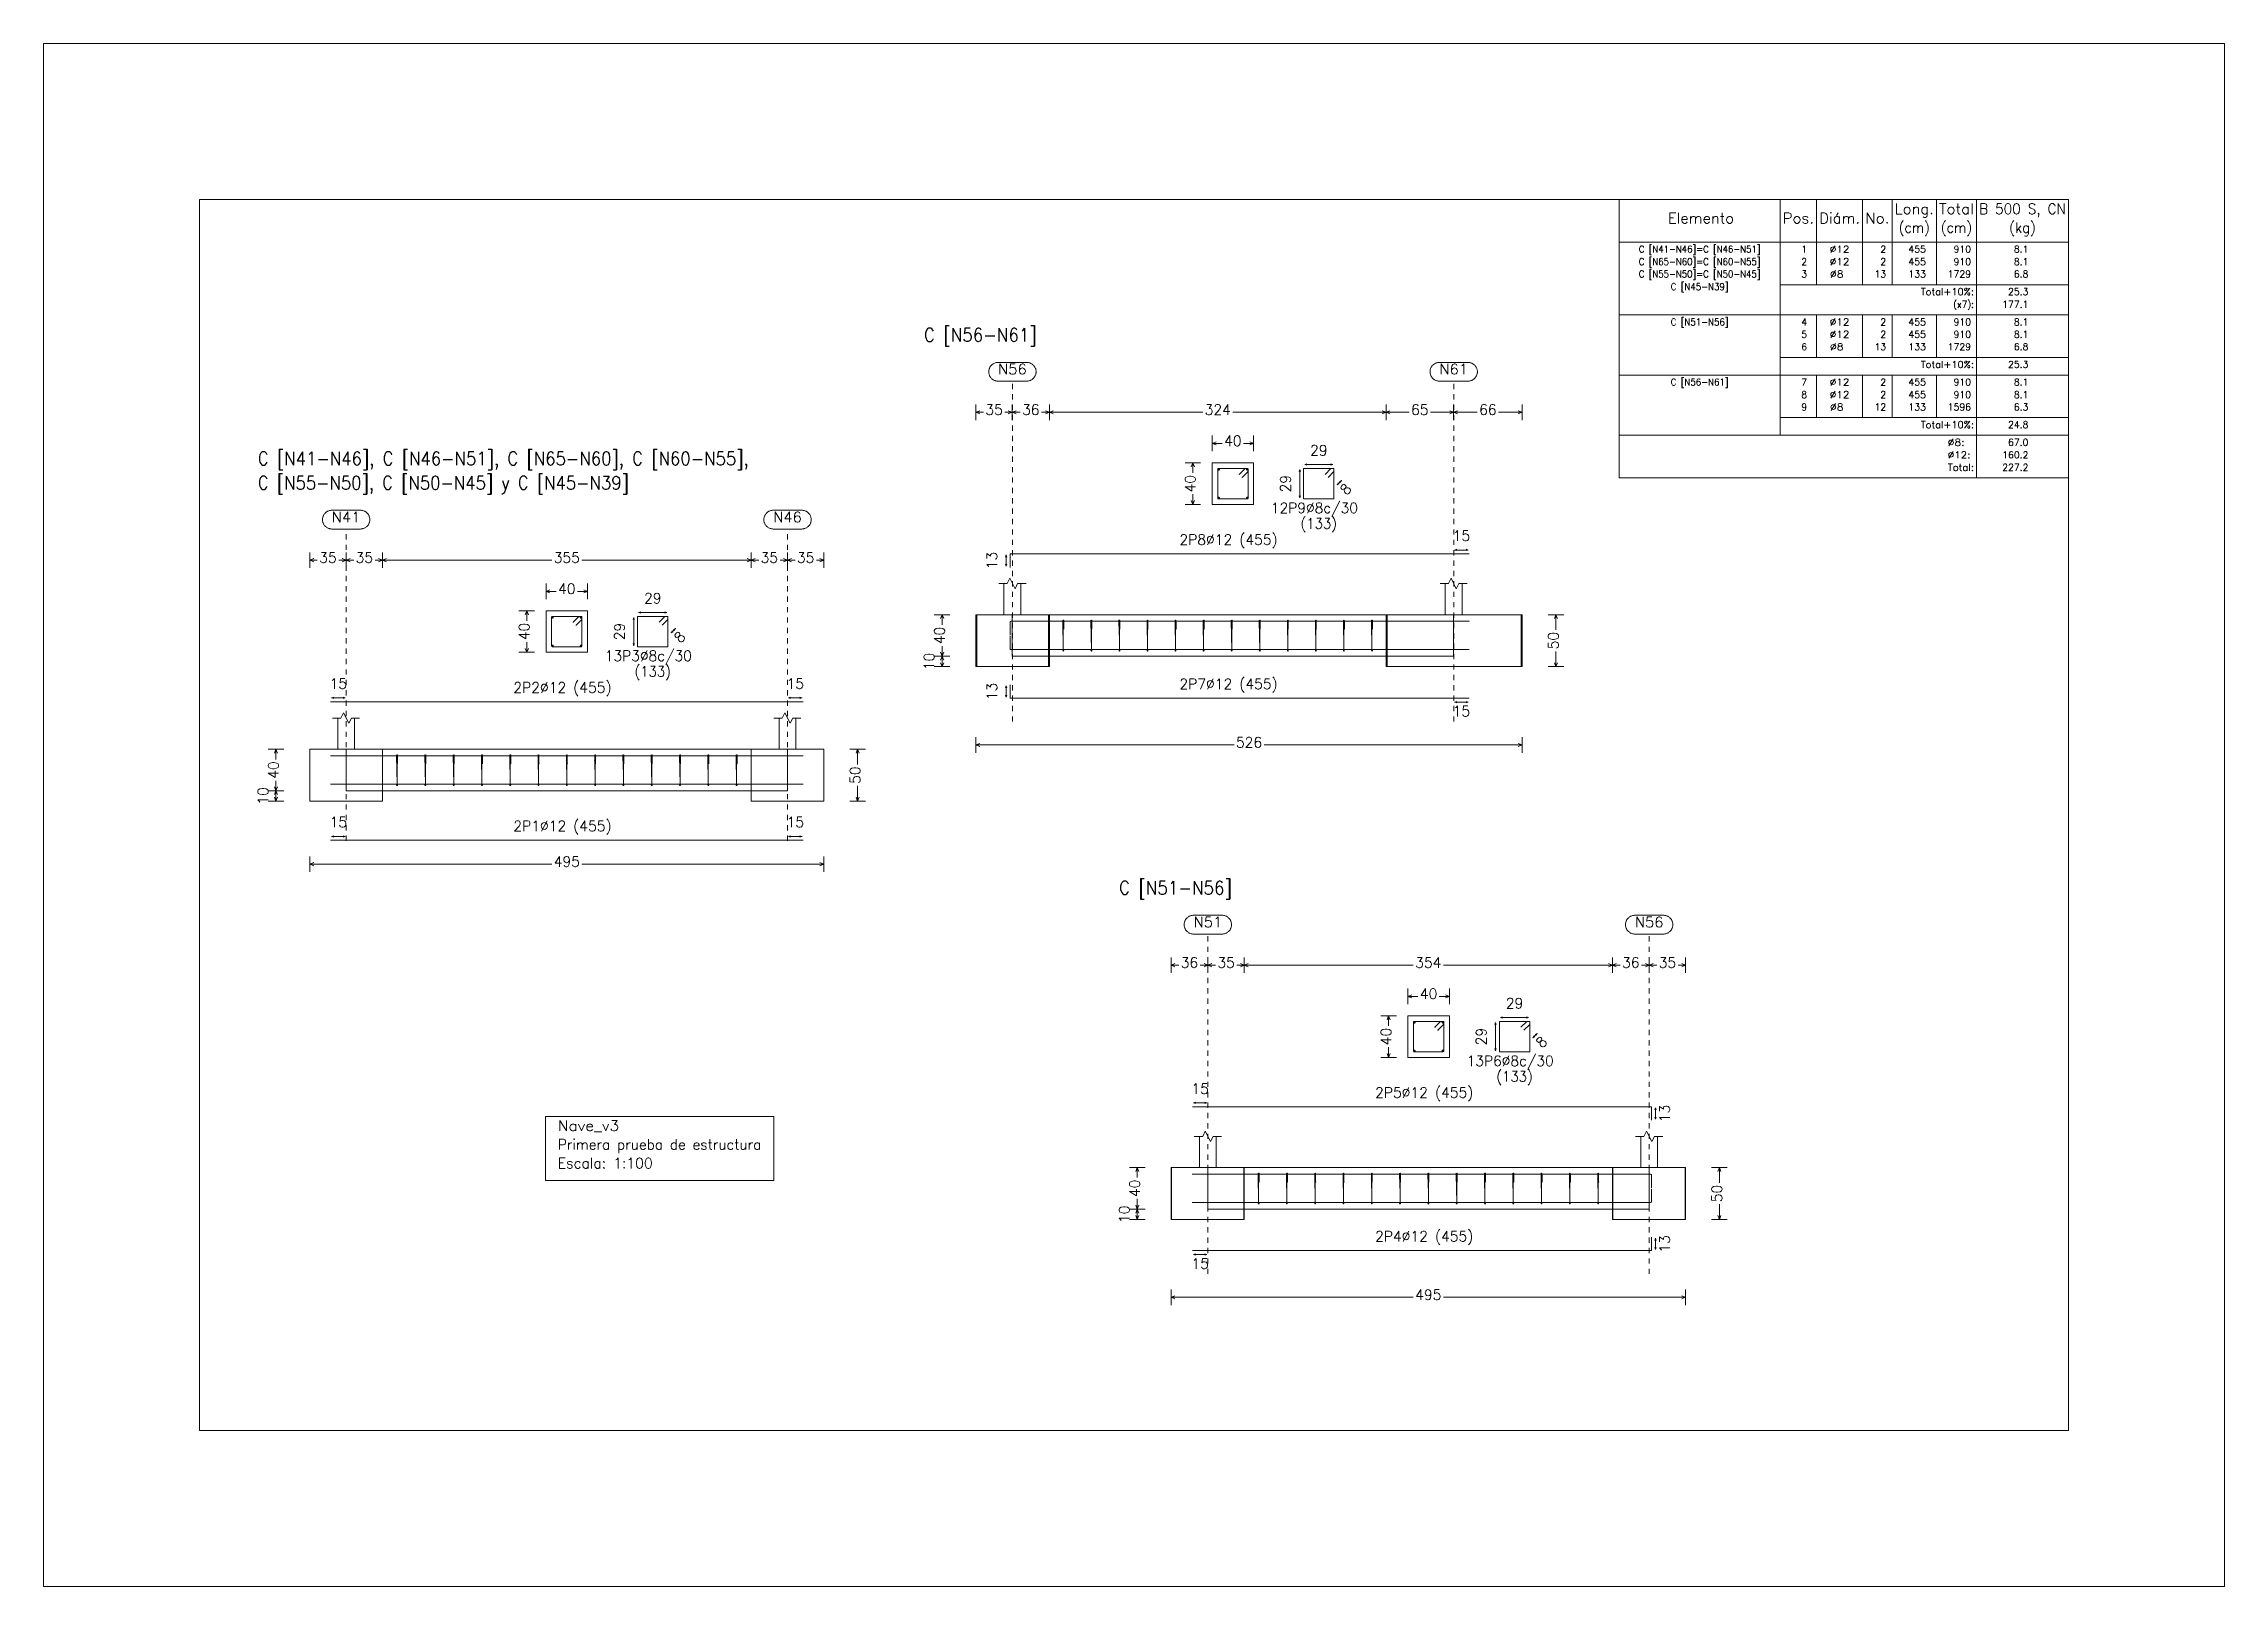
# Model space of a CAD drawing. Header units: millimetres. Extents: x -252 to 259, y -4 to 137.
# Drawn here: x -206.09 to -164.09, y 42.93 to 72.63 of the extents above; entities that cross this region are included whole.
import ezdxf
from ezdxf.enums import TextEntityAlignment as Align

# ---------------------------------------------------------------- set-up
doc = ezdxf.new("R2010")
doc.units = ezdxf.units.MM
doc.linetypes.add('CYPE_PUNTO', pattern=[0.075, 0, -0.075])
for name, color, linetype, lineweight in [('CIM_COTAS', 2, 'Continuous', 0), ('CIM_DIB_ARMADOS', 4, 'Continuous', 0), ('CIM_GEOMETRIA', 2, 'Continuous', 0), ('CIM_REFEREN', 2, 'Continuous', 0), ('CIM_TXT_ARMADOS', 3, 'Continuous', 0), ('RECUAD_LIMITES', 2, 'Continuous', 0), ('RECUAD_MARCO', 1, 'Continuous', 20), ('TABLAS', 1, 'Continuous', 0), ('TEXTO_TABLAS', 1, 'Continuous', 0)]:
    doc.layers.add(name, color=color, linetype=linetype, lineweight=lineweight)
doc.styles.add('CYPETXT', font='romans__.ttf', dxfattribs={"height": 0.2})

msp = doc.modelspace()

# ---------------------------------------------------------------- texts
at = {"layer": 'CIM_COTAS', "style": 'CYPETXT'}
for s, width, p, p2 in [('N56', 0.924861, (-187.712, 66.264), (-187.16, 66.264)), ('N61', 0.924861, (-179.213, 66.264), (-178.661, 66.264)), ('35', 0.872087, (-187.958, 65.484), (-187.622, 65.484)), ('36', 0.872087, (-187.25, 65.484), (-186.914, 65.484)), ('324', 0.872087, (-183.734, 65.484), (-183.23, 65.484)), ('65', 0.872087, (-179.758, 65.484), (-179.422, 65.484)), ('66', 0.872087, (-178.447, 65.484), (-178.111, 65.484)), ('40', 0.872087, (-183.358, 64.884), (-183.022, 64.884)), ('N41', 0.924861, (-200.544, 63.416), (-199.992, 63.416)), ('N46', 0.924861, (-192.044, 63.416), (-191.492, 63.416)), ('35', 0.872087, (-200.786, 62.636), (-200.45, 62.636)), ('35', 0.872087, (-200.086, 62.636), (-199.75, 62.636)), ('355', 0.872087, (-196.27, 62.636), (-195.766, 62.636)), ('35', 0.872087, (-192.286, 62.636), (-191.95, 62.636)), ('35', 0.872087, (-191.586, 62.636), (-191.25, 62.636)), ('40', 0.872087, (-196.186, 62.036), (-195.85, 62.036)), ('526', 0.872087, (-183.131, 59.079), (-182.627, 59.079)), ('495', 0.872087, (-196.27, 56.784), (-195.766, 56.784)), ('N51', 0.924861, (-183.948, 55.619), (-183.396, 55.619)), ('N56', 0.924861, (-175.449, 55.619), (-174.897, 55.619)), ('36', 0.872087, (-184.194, 54.839), (-183.858, 54.839)), ('35', 0.872087, (-183.488, 54.839), (-183.152, 54.839)), ('354', 0.872087, (-179.678, 54.839), (-179.174, 54.839)), ('36', 0.872087, (-175.694, 54.839), (-175.358, 54.839)), ('35', 0.872087, (-174.988, 54.839), (-174.652, 54.839)), ('40', 0.872087, (-179.588, 54.239), (-179.252, 54.239)), ('495', 0.872087, (-179.678, 48.445), (-179.174, 48.445))]:
    msp.add_text(s, height=0.2, dxfattribs=dict(at, width=width)).set_placement(p, p2, align=Align.FIT)
at = {"layer": 'CIM_COTAS', "style": 'CYPETXT', "width": 0.872087}
for s, p, p2 in [('40', (-183.911, 63.991), (-183.911, 64.327)), ('40', (-196.739, 61.144), (-196.739, 61.48)), ('40', (-188.74, 61.069), (-188.74, 61.405)), ('50', (-176.918, 60.969), (-176.918, 61.305)), ('10', (-188.94, 60.569), (-188.94, 60.905)), ('40', (-201.569, 58.479), (-201.569, 58.815)), ('50', (-190.367, 58.379), (-190.367, 58.715)), ('10', (-201.769, 57.979), (-201.769, 58.315)), ('40', (-180.141, 53.346), (-180.141, 53.682)), ('40', (-184.982, 50.425), (-184.982, 50.761)), ('50', (-173.77, 50.325), (-173.77, 50.661)), ('10', (-185.182, 49.925), (-185.182, 50.261))]:
    msp.add_text(s, height=0.2, rotation=90, dxfattribs=at).set_placement(p, p2, align=Align.FIT)
at = {"layer": 'CIM_REFEREN', "style": 'CYPETXT'}
for s, width, p, p2 in [('C [N56-N61]', 0.788413, (-189.14, 66.894), (-186.968, 66.894)), ('C [N41-N46], C [N46-N51], C [N65-N60], C [N60-N55],', 0.767225, (-201.969, 64.514), (-192.515, 64.514)), ('C [N55-N50], C [N50-N45] y C [N45-N39]', 0.761402, (-201.969, 64.046), (-194.824, 64.046)), ('C [N51-N56]', 0.788413, (-185.382, 56.249), (-183.21, 56.249))]:
    msp.add_text(s, height=0.26, dxfattribs=dict(at, width=width)).set_placement(p, p2, align=Align.FIT)
at = {"layer": 'CIM_TXT_ARMADOS', "style": 'CYPETXT'}
for s, width, p, p2 in [('29', 0.872087, (-181.703, 64.701), (-181.367, 64.701)), ('12P9%%c8c/30', 0.870411, (-182.458, 63.592), (-180.781, 63.592)), ('(133)', 0.825691, (-181.886, 63.292), (-181.184, 63.292)), ('2P8%%c12 (455)', 0.857229, (-184.22, 62.982), (-182.327, 62.982)), ('15', 0.872087, (-178.957, 63.057), (-178.621, 63.057)), ('29', 0.872087, (-194.531, 61.854), (-194.195, 61.854)), ('13P3%%c8c/30', 0.870411, (-195.286, 60.745), (-193.609, 60.745)), ('(133)', 0.825691, (-194.714, 60.445), (-194.012, 60.445)), ('15', 0.872087, (-200.586, 60.21), (-200.25, 60.21)), ('2P2%%c12 (455)', 0.857229, (-197.048, 60.135), (-195.155, 60.135)), ('15', 0.872087, (-191.786, 60.21), (-191.45, 60.21)), ('2P7%%c12 (455)', 0.857229, (-184.22, 60.204), (-182.327, 60.204)), ('15', 0.872087, (-178.957, 59.679), (-178.621, 59.679)), ('15', 0.872087, (-200.586, 57.544), (-200.25, 57.544)), ('2P1%%c12 (455)', 0.857229, (-197.048, 57.469), (-195.155, 57.469)), ('15', 0.872087, (-191.786, 57.544), (-191.45, 57.544)), ('29', 0.872087, (-177.934, 54.056), (-177.598, 54.056)), ('13P6%%c8c/30', 0.870411, (-178.688, 52.947), (-177.011, 52.947)), ('15', 0.872087, (-183.988, 52.412), (-183.652, 52.412)), ('2P5%%c12 (455)', 0.857229, (-180.451, 52.337), (-178.558, 52.337)), ('(133)', 0.825691, (-178.117, 52.647), (-177.415, 52.647)), ('2P4%%c12 (455)', 0.857229, (-180.451, 49.57), (-178.558, 49.57)), ('15', 0.872087, (-183.988, 49.045), (-183.652, 49.045))]:
    msp.add_text(s, height=0.2, dxfattribs=dict(at, width=width)).set_placement(p, p2, align=Align.FIT)
at = {"layer": 'CIM_TXT_ARMADOS', "style": 'CYPETXT', "width": 0.872087}
for s, rotation, p, p2 in [('29', 90, (-182.077, 63.991), (-182.077, 64.327)), ('8', 45, (-181.006, 63.923), (-180.887, 64.042)), ('13', 90, (-187.732, 62.51), (-187.732, 62.846)), ('29', 90, (-194.905, 61.144), (-194.905, 61.48)), ('8', 45, (-193.833, 61.076), (-193.715, 61.195)), ('13', 90, (-187.732, 59.99), (-187.732, 60.326)), ('29', 90, (-178.308, 53.346), (-178.308, 53.682)), ('8', 45, (-177.236, 53.279), (-177.117, 53.398)), ('13', 90, (-174.776, 51.866), (-174.776, 52.202)), ('13', 90, (-174.776, 49.355), (-174.776, 49.691))]:
    msp.add_text(s, height=0.2, rotation=rotation, dxfattribs=at).set_placement(p, p2, align=Align.FIT)
at = {"layer": 'TABLAS', "style": 'CYPETXT'}
for s, width, p, p2 in [('Nave_v3', 0.901395, (-196.191, 51.698), (-195.009, 51.698)), ('Primera prueba de estructura', 0.828843, (-196.191, 51.338), (-192.273, 51.338)), ('Escala: 1:100', 0.854704, (-196.191, 50.978), (-194.364, 50.978))]:
    msp.add_text(s, height=0.2, dxfattribs=dict(at, width=width)).set_placement(p, p2, align=Align.FIT)
at = {"layer": 'TEXTO_TABLAS', "style": 'CYPETXT'}
for s, height, width, p, p2 in [('Elemento', 0.2, 0.922929, (-174.813, 69.17), (-173.538, 69.17)), ('Pos.', 0.2, 0.930043, (-172.6, 69.17), (-171.997, 69.17)), ('Diám.', 0.2, 0.924206, (-171.897, 69.17), (-171.111, 69.17)), ('No.', 0.2, 0.948463, (-171.011, 69.17), (-170.543, 69.17)), ('Long.', 0.2, 0.937094, (-170.443, 69.35), (-169.69, 69.35)), ('Total', 0.2, 0.935074, (-169.59, 69.35), (-168.918, 69.35)), ('B 500 S, CN', 0.2, 0.772631, (-168.818, 69.35), (-167.144, 69.35)), ('(cm)', 0.2, 0.818573, (-170.367, 68.99), (-169.767, 68.99)), ('(cm)', 0.2, 0.818573, (-169.554, 68.99), (-168.954, 68.99)), ('(kg)', 0.2, 0.827454, (-168.238, 68.99), (-167.725, 68.99)), ('C [N41-N46]=C [N46-N51]', 0.13333, 0.783415, (-175.372, 68.607), (-173.028, 68.607)), ('C [N65-N60]=C [N60-N55]', 0.13333, 0.783415, (-175.372, 68.367), (-173.028, 68.367)), ('2', 0.133, 0.872087, (-172.243, 68.367), (-172.131, 68.367)), ('1', 0.133, 0.872087, (-172.243, 68.607), (-172.131, 68.607)), ('%%c12', 0.1333, 1.002473, (-171.694, 68.607), (-171.314, 68.607)), ('%%c12', 0.1333, 1.002473, (-171.694, 68.367), (-171.314, 68.367)), ('2', 0.133, 0.872087, (-170.721, 68.607), (-170.609, 68.607)), ('2', 0.133, 0.872087, (-170.721, 68.367), (-170.609, 68.367)), ('455', 0.1333, 0.872087, (-170.179, 68.607), (-169.843, 68.607)), ('455', 0.1333, 0.872087, (-170.179, 68.367), (-169.843, 68.367)), ('910', 0.1333, 0.872087, (-169.31, 68.607), (-168.974, 68.607)), ('910', 0.1333, 0.872087, (-169.31, 68.367), (-168.974, 68.367)), ('8.1', 0.1333, 0.868061, (-168.149, 68.607), (-167.869, 68.607)), ('8.1', 0.1333, 0.868061, (-168.149, 68.367), (-167.869, 68.367)), ('C [N55-N50]=C [N50-N45]', 0.13333, 0.783415, (-175.372, 68.127), (-173.028, 68.127)), ('C [N45-N39]', 0.13333, 0.788413, (-174.757, 67.887), (-173.643, 67.887)), ('3', 0.133, 0.872087, (-172.243, 68.127), (-172.131, 68.127)), ('%%c8', 0.1333, 1.069283, (-171.694, 68.127), (-171.426, 68.127)), ('13', 0.1333, 0.872087, (-170.833, 68.127), (-170.609, 68.127)), ('133', 0.1333, 0.872087, (-170.179, 68.127), (-169.843, 68.127)), ('1729', 0.1333, 0.872087, (-169.422, 68.127), (-168.974, 68.127)), ('6.8', 0.1333, 0.868061, (-168.149, 68.127), (-167.869, 68.127)), ('Total+10%:', 0.1333, 0.906318, (-169.94, 67.787), (-168.918, 67.787)), ('(x7):', 0.1333, 0.820215, (-169.316, 67.547), (-168.918, 67.547)), ('177.1', 0.1333, 0.869846, (-168.373, 67.547), (-167.869, 67.547)), ('25.3', 0.1333, 0.869207, (-168.261, 67.787), (-167.869, 67.787)), ('C [N51-N56]', 0.13333, 0.788413, (-174.757, 67.207), (-173.643, 67.207)), ('4', 0.133, 0.872087, (-172.243, 67.207), (-172.131, 67.207)), ('%%c12', 0.1333, 1.002473, (-171.694, 67.207), (-171.314, 67.207)), ('2', 0.133, 0.872087, (-170.721, 67.207), (-170.609, 67.207)), ('455', 0.1333, 0.872087, (-170.179, 67.207), (-169.843, 67.207)), ('910', 0.1333, 0.872087, (-169.31, 67.207), (-168.974, 67.207)), ('8.1', 0.1333, 0.868061, (-168.149, 67.207), (-167.869, 67.207)), ('5', 0.133, 0.872087, (-172.243, 66.967), (-172.131, 66.967)), ('6', 0.133, 0.872087, (-172.243, 66.727), (-172.131, 66.727)), ('%%c12', 0.1333, 1.002473, (-171.694, 66.967), (-171.314, 66.967)), ('%%c8', 0.1333, 1.069283, (-171.694, 66.727), (-171.426, 66.727)), ('13', 0.1333, 0.872087, (-170.833, 66.727), (-170.609, 66.727)), ('2', 0.133, 0.872087, (-170.721, 66.967), (-170.609, 66.967)), ('455', 0.1333, 0.872087, (-170.179, 66.967), (-169.843, 66.967)), ('133', 0.1333, 0.872087, (-170.179, 66.727), (-169.843, 66.727)), ('1729', 0.1333, 0.872087, (-169.422, 66.727), (-168.974, 66.727)), ('910', 0.1333, 0.872087, (-169.31, 66.967), (-168.974, 66.967)), ('8.1', 0.1333, 0.868061, (-168.149, 66.967), (-167.869, 66.967)), ('6.8', 0.1333, 0.868061, (-168.149, 66.727), (-167.869, 66.727)), ('Total+10%:', 0.1333, 0.906318, (-169.94, 66.387), (-168.918, 66.387)), ('25.3', 0.1333, 0.869207, (-168.261, 66.387), (-167.869, 66.387)), ('C [N56-N61]', 0.13333, 0.788413, (-174.757, 66.047), (-173.643, 66.047)), ('7', 0.133, 0.872087, (-172.243, 66.047), (-172.131, 66.047)), ('8', 0.133, 0.872087, (-172.243, 65.807), (-172.131, 65.807)), ('%%c12', 0.1333, 1.002473, (-171.694, 66.047), (-171.314, 66.047)), ('%%c12', 0.1333, 1.002473, (-171.694, 65.807), (-171.314, 65.807)), ('2', 0.133, 0.872087, (-170.721, 66.047), (-170.609, 66.047)), ('2', 0.133, 0.872087, (-170.721, 65.807), (-170.609, 65.807)), ('455', 0.1333, 0.872087, (-170.179, 66.047), (-169.843, 66.047)), ('455', 0.1333, 0.872087, (-170.179, 65.807), (-169.843, 65.807)), ('910', 0.1333, 0.872087, (-169.31, 66.047), (-168.974, 66.047)), ('910', 0.1333, 0.872087, (-169.31, 65.807), (-168.974, 65.807)), ('8.1', 0.1333, 0.868061, (-168.149, 66.047), (-167.869, 66.047)), ('8.1', 0.1333, 0.868061, (-168.149, 65.807), (-167.869, 65.807)), ('9', 0.133, 0.872087, (-172.243, 65.567), (-172.131, 65.567)), ('%%c8', 0.1333, 1.069283, (-171.694, 65.567), (-171.426, 65.567)), ('12', 0.1333, 0.872087, (-170.833, 65.567), (-170.609, 65.567)), ('133', 0.1333, 0.872087, (-170.179, 65.567), (-169.843, 65.567)), ('1596', 0.1333, 0.872087, (-169.422, 65.567), (-168.974, 65.567)), ('6.3', 0.1333, 0.868061, (-168.149, 65.567), (-167.869, 65.567)), ('Total+10%:', 0.1333, 0.906318, (-169.94, 65.227), (-168.918, 65.227)), ('24.8', 0.1333, 0.869207, (-168.261, 65.227), (-167.869, 65.227)), ('%%c12:', 0.1333, 0.980292, (-169.422, 64.647), (-168.986, 64.647)), ('%%c8:', 0.1333, 1.02422, (-169.422, 64.887), (-169.098, 64.887)), ('160.2', 0.1333, 0.869846, (-168.373, 64.647), (-167.869, 64.647)), ('67.0', 0.1333, 0.869207, (-168.261, 64.887), (-167.869, 64.887)), ('Total:', 0.1333, 0.925094, (-169.422, 64.407), (-168.918, 64.407)), ('227.2', 0.1333, 0.869846, (-168.373, 64.407), (-167.869, 64.407))]:
    msp.add_text(s, height=height, dxfattribs=dict(at, width=width)).set_placement(p, p2, align=Align.FIT)

# ---------------------------------------------------------------- hatches: boundary and pattern name
at = {"layer": 'CIM_DIB_ARMADOS'}
h = msp.add_hatch(color=256, dxfattribs=at)
edge = h.paths.add_edge_path(flags=0)
edge.add_arc((-183.069, 64.338), 0.0016, 0, 360)
h = msp.add_hatch(color=256, dxfattribs=at)
edge = h.paths.add_edge_path(flags=0)
edge.add_arc((-183.011, 64.28), 0.0016, 0, 360)
h = msp.add_hatch(color=256, dxfattribs=at)
edge = h.paths.add_edge_path(flags=0)
edge.add_arc((-195.897, 61.491), 0.0016, 0, 360)
h = msp.add_hatch(color=256, dxfattribs=at)
edge = h.paths.add_edge_path(flags=0)
edge.add_arc((-195.839, 61.433), 0.0016, 0, 360)
h = msp.add_hatch(color=256, dxfattribs=at)
edge = h.paths.add_edge_path(flags=0)
edge.add_arc((-186.464, 61.416), 0.0016, 0, 360)
h = msp.add_hatch(color=256, dxfattribs=at)
edge = h.paths.add_edge_path(flags=0)
edge.add_arc((-186.447, 61.358), 0.0016, 0, 360)
h = msp.add_hatch(color=256, dxfattribs=at)
edge = h.paths.add_edge_path(flags=0)
edge.add_arc((-185.924, 61.416), 0.0016, 0, 360)
h = msp.add_hatch(color=256, dxfattribs=at)
edge = h.paths.add_edge_path(flags=0)
edge.add_arc((-185.906, 61.358), 0.0016, 0, 360)
h = msp.add_hatch(color=256, dxfattribs=at)
edge = h.paths.add_edge_path(flags=0)
edge.add_arc((-185.384, 61.416), 0.0016, 0, 360)
h = msp.add_hatch(color=256, dxfattribs=at)
edge = h.paths.add_edge_path(flags=0)
edge.add_arc((-185.366, 61.358), 0.0016, 0, 360)
h = msp.add_hatch(color=256, dxfattribs=at)
edge = h.paths.add_edge_path(flags=0)
edge.add_arc((-184.843, 61.416), 0.0016, 0, 360)
h = msp.add_hatch(color=256, dxfattribs=at)
edge = h.paths.add_edge_path(flags=0)
edge.add_arc((-184.826, 61.358), 0.0016, 0, 360)
h = msp.add_hatch(color=256, dxfattribs=at)
edge = h.paths.add_edge_path(flags=0)
edge.add_arc((-184.303, 61.416), 0.0016, 0, 360)
h = msp.add_hatch(color=256, dxfattribs=at)
edge = h.paths.add_edge_path(flags=0)
edge.add_arc((-184.285, 61.358), 0.0016, 0, 360)
h = msp.add_hatch(color=256, dxfattribs=at)
edge = h.paths.add_edge_path(flags=0)
edge.add_arc((-183.762, 61.416), 0.0016, 0, 360)
h = msp.add_hatch(color=256, dxfattribs=at)
edge = h.paths.add_edge_path(flags=0)
edge.add_arc((-183.745, 61.358), 0.0016, 0, 360)
h = msp.add_hatch(color=256, dxfattribs=at)
edge = h.paths.add_edge_path(flags=0)
edge.add_arc((-183.222, 61.416), 0.0016, 0, 360)
h = msp.add_hatch(color=256, dxfattribs=at)
edge = h.paths.add_edge_path(flags=0)
edge.add_arc((-183.204, 61.358), 0.0016, 0, 360)
h = msp.add_hatch(color=256, dxfattribs=at)
edge = h.paths.add_edge_path(flags=0)
edge.add_arc((-182.682, 61.416), 0.0016, 0, 360)
h = msp.add_hatch(color=256, dxfattribs=at)
edge = h.paths.add_edge_path(flags=0)
edge.add_arc((-182.664, 61.358), 0.0016, 0, 360)
h = msp.add_hatch(color=256, dxfattribs=at)
edge = h.paths.add_edge_path(flags=0)
edge.add_arc((-182.141, 61.416), 0.0016, 0, 360)
h = msp.add_hatch(color=256, dxfattribs=at)
edge = h.paths.add_edge_path(flags=0)
edge.add_arc((-182.124, 61.358), 0.0016, 0, 360)
h = msp.add_hatch(color=256, dxfattribs=at)
edge = h.paths.add_edge_path(flags=0)
edge.add_arc((-181.601, 61.416), 0.0016, 0, 360)
h = msp.add_hatch(color=256, dxfattribs=at)
edge = h.paths.add_edge_path(flags=0)
edge.add_arc((-181.583, 61.358), 0.0016, 0, 360)
h = msp.add_hatch(color=256, dxfattribs=at)
edge = h.paths.add_edge_path(flags=0)
edge.add_arc((-181.06, 61.416), 0.0016, 0, 360)
h = msp.add_hatch(color=256, dxfattribs=at)
edge = h.paths.add_edge_path(flags=0)
edge.add_arc((-181.043, 61.358), 0.0016, 0, 360)
h = msp.add_hatch(color=256, dxfattribs=at)
edge = h.paths.add_edge_path(flags=0)
edge.add_arc((-180.52, 61.416), 0.0016, 0, 360)
h = msp.add_hatch(color=256, dxfattribs=at)
edge = h.paths.add_edge_path(flags=0)
edge.add_arc((-180.502, 61.358), 0.0016, 0, 360)
h = msp.add_hatch(color=256, dxfattribs=at)
edge = h.paths.add_edge_path(flags=0)
edge.add_arc((-178.639, 61.509), 0.0016, 0, 360)
h = msp.add_hatch(color=256, dxfattribs=at)
edge = h.paths.add_edge_path(flags=0)
edge.add_arc((-187.482, 61.25), 0.0016, 0, 360)
h = msp.add_hatch(color=256, dxfattribs=at)
edge = h.paths.add_edge_path(flags=0)
edge.add_arc((-187.482, 61.223), 0.0016, 0, 360)
h = msp.add_hatch(color=256, dxfattribs=at)
edge = h.paths.add_edge_path(flags=0)
edge.add_arc((-178.639, 60.965), 0.0016, 0, 360)
h = msp.add_hatch(color=256, dxfattribs=at)
edge = h.paths.add_edge_path(flags=0)
edge.add_arc((-200.568, 58.919), 0.0016, 0, 360)
h = msp.add_hatch(color=256, dxfattribs=at)
edge = h.paths.add_edge_path(flags=0)
edge.add_arc((-199.296, 58.826), 0.0016, 0, 360)
h = msp.add_hatch(color=256, dxfattribs=at)
edge = h.paths.add_edge_path(flags=0)
edge.add_arc((-198.751, 58.826), 0.0016, 0, 360)
h = msp.add_hatch(color=256, dxfattribs=at)
edge = h.paths.add_edge_path(flags=0)
edge.add_arc((-198.206, 58.826), 0.0016, 0, 360)
h = msp.add_hatch(color=256, dxfattribs=at)
edge = h.paths.add_edge_path(flags=0)
edge.add_arc((-197.661, 58.826), 0.0016, 0, 360)
h = msp.add_hatch(color=256, dxfattribs=at)
edge = h.paths.add_edge_path(flags=0)
edge.add_arc((-197.116, 58.826), 0.0016, 0, 360)
h = msp.add_hatch(color=256, dxfattribs=at)
edge = h.paths.add_edge_path(flags=0)
edge.add_arc((-196.571, 58.826), 0.0016, 0, 360)
h = msp.add_hatch(color=256, dxfattribs=at)
edge = h.paths.add_edge_path(flags=0)
edge.add_arc((-196.026, 58.826), 0.0016, 0, 360)
h = msp.add_hatch(color=256, dxfattribs=at)
edge = h.paths.add_edge_path(flags=0)
edge.add_arc((-195.481, 58.826), 0.0016, 0, 360)
h = msp.add_hatch(color=256, dxfattribs=at)
edge = h.paths.add_edge_path(flags=0)
edge.add_arc((-194.936, 58.826), 0.0016, 0, 360)
h = msp.add_hatch(color=256, dxfattribs=at)
edge = h.paths.add_edge_path(flags=0)
edge.add_arc((-194.392, 58.826), 0.0016, 0, 360)
h = msp.add_hatch(color=256, dxfattribs=at)
edge = h.paths.add_edge_path(flags=0)
edge.add_arc((-193.847, 58.826), 0.0016, 0, 360)
h = msp.add_hatch(color=256, dxfattribs=at)
edge = h.paths.add_edge_path(flags=0)
edge.add_arc((-193.302, 58.826), 0.0016, 0, 360)
h = msp.add_hatch(color=256, dxfattribs=at)
edge = h.paths.add_edge_path(flags=0)
edge.add_arc((-192.757, 58.826), 0.0016, 0, 360)
h = msp.add_hatch(color=256, dxfattribs=at)
edge = h.paths.add_edge_path(flags=0)
edge.add_arc((-191.468, 58.919), 0.0016, 0, 360)
h = msp.add_hatch(color=256, dxfattribs=at)
edge = h.paths.add_edge_path(flags=0)
edge.add_arc((-199.278, 58.768), 0.0016, 0, 360)
h = msp.add_hatch(color=256, dxfattribs=at)
edge = h.paths.add_edge_path(flags=0)
edge.add_arc((-198.733, 58.768), 0.0016, 0, 360)
h = msp.add_hatch(color=256, dxfattribs=at)
edge = h.paths.add_edge_path(flags=0)
edge.add_arc((-198.188, 58.768), 0.0016, 0, 360)
h = msp.add_hatch(color=256, dxfattribs=at)
edge = h.paths.add_edge_path(flags=0)
edge.add_arc((-197.643, 58.768), 0.0016, 0, 360)
h = msp.add_hatch(color=256, dxfattribs=at)
edge = h.paths.add_edge_path(flags=0)
edge.add_arc((-197.099, 58.768), 0.0016, 0, 360)
h = msp.add_hatch(color=256, dxfattribs=at)
edge = h.paths.add_edge_path(flags=0)
edge.add_arc((-196.554, 58.768), 0.0016, 0, 360)
h = msp.add_hatch(color=256, dxfattribs=at)
edge = h.paths.add_edge_path(flags=0)
edge.add_arc((-196.009, 58.768), 0.0016, 0, 360)
h = msp.add_hatch(color=256, dxfattribs=at)
edge = h.paths.add_edge_path(flags=0)
edge.add_arc((-195.464, 58.768), 0.0016, 0, 360)
h = msp.add_hatch(color=256, dxfattribs=at)
edge = h.paths.add_edge_path(flags=0)
edge.add_arc((-194.919, 58.768), 0.0016, 0, 360)
h = msp.add_hatch(color=256, dxfattribs=at)
edge = h.paths.add_edge_path(flags=0)
edge.add_arc((-194.374, 58.768), 0.0016, 0, 360)
h = msp.add_hatch(color=256, dxfattribs=at)
edge = h.paths.add_edge_path(flags=0)
edge.add_arc((-193.829, 58.768), 0.0016, 0, 360)
h = msp.add_hatch(color=256, dxfattribs=at)
edge = h.paths.add_edge_path(flags=0)
edge.add_arc((-193.284, 58.768), 0.0016, 0, 360)
h = msp.add_hatch(color=256, dxfattribs=at)
edge = h.paths.add_edge_path(flags=0)
edge.add_arc((-192.739, 58.768), 0.0016, 0, 360)
h = msp.add_hatch(color=256, dxfattribs=at)
edge = h.paths.add_edge_path(flags=0)
edge.add_arc((-200.568, 58.375), 0.0016, 0, 360)
h = msp.add_hatch(color=256, dxfattribs=at)
edge = h.paths.add_edge_path(flags=0)
edge.add_arc((-191.468, 58.375), 0.0016, 0, 360)
h = msp.add_hatch(color=256, dxfattribs=at)
edge = h.paths.add_edge_path(flags=0)
edge.add_arc((-179.299, 53.693), 0.0016, 0, 360)
h = msp.add_hatch(color=256, dxfattribs=at)
edge = h.paths.add_edge_path(flags=0)
edge.add_arc((-179.241, 53.635), 0.0016, 0, 360)
h = msp.add_hatch(color=256, dxfattribs=at)
edge = h.paths.add_edge_path(flags=0)
edge.add_arc((-183.97, 50.865), 0.0016, 0, 360)
h = msp.add_hatch(color=256, dxfattribs=at)
edge = h.paths.add_edge_path(flags=0)
edge.add_arc((-182.703, 50.772), 0.0016, 0, 360)
h = msp.add_hatch(color=256, dxfattribs=at)
edge = h.paths.add_edge_path(flags=0)
edge.add_arc((-182.686, 50.714), 0.0016, 0, 360)
h = msp.add_hatch(color=256, dxfattribs=at)
edge = h.paths.add_edge_path(flags=0)
edge.add_arc((-182.158, 50.772), 0.0016, 0, 360)
h = msp.add_hatch(color=256, dxfattribs=at)
edge = h.paths.add_edge_path(flags=0)
edge.add_arc((-182.141, 50.714), 0.0016, 0, 360)
h = msp.add_hatch(color=256, dxfattribs=at)
edge = h.paths.add_edge_path(flags=0)
edge.add_arc((-181.613, 50.772), 0.0016, 0, 360)
h = msp.add_hatch(color=256, dxfattribs=at)
edge = h.paths.add_edge_path(flags=0)
edge.add_arc((-181.596, 50.714), 0.0016, 0, 360)
h = msp.add_hatch(color=256, dxfattribs=at)
edge = h.paths.add_edge_path(flags=0)
edge.add_arc((-181.068, 50.772), 0.0016, 0, 360)
h = msp.add_hatch(color=256, dxfattribs=at)
edge = h.paths.add_edge_path(flags=0)
edge.add_arc((-181.051, 50.714), 0.0016, 0, 360)
h = msp.add_hatch(color=256, dxfattribs=at)
edge = h.paths.add_edge_path(flags=0)
edge.add_arc((-180.523, 50.772), 0.0016, 0, 360)
h = msp.add_hatch(color=256, dxfattribs=at)
edge = h.paths.add_edge_path(flags=0)
edge.add_arc((-180.506, 50.714), 0.0016, 0, 360)
h = msp.add_hatch(color=256, dxfattribs=at)
edge = h.paths.add_edge_path(flags=0)
edge.add_arc((-179.978, 50.772), 0.0016, 0, 360)
h = msp.add_hatch(color=256, dxfattribs=at)
edge = h.paths.add_edge_path(flags=0)
edge.add_arc((-179.961, 50.714), 0.0016, 0, 360)
h = msp.add_hatch(color=256, dxfattribs=at)
edge = h.paths.add_edge_path(flags=0)
edge.add_arc((-179.434, 50.772), 0.0016, 0, 360)
h = msp.add_hatch(color=256, dxfattribs=at)
edge = h.paths.add_edge_path(flags=0)
edge.add_arc((-179.416, 50.714), 0.0016, 0, 360)
h = msp.add_hatch(color=256, dxfattribs=at)
edge = h.paths.add_edge_path(flags=0)
edge.add_arc((-178.889, 50.772), 0.0016, 0, 360)
h = msp.add_hatch(color=256, dxfattribs=at)
edge = h.paths.add_edge_path(flags=0)
edge.add_arc((-178.871, 50.714), 0.0016, 0, 360)
h = msp.add_hatch(color=256, dxfattribs=at)
edge = h.paths.add_edge_path(flags=0)
edge.add_arc((-178.344, 50.772), 0.0016, 0, 360)
h = msp.add_hatch(color=256, dxfattribs=at)
edge = h.paths.add_edge_path(flags=0)
edge.add_arc((-178.326, 50.714), 0.0016, 0, 360)
h = msp.add_hatch(color=256, dxfattribs=at)
edge = h.paths.add_edge_path(flags=0)
edge.add_arc((-177.799, 50.772), 0.0016, 0, 360)
h = msp.add_hatch(color=256, dxfattribs=at)
edge = h.paths.add_edge_path(flags=0)
edge.add_arc((-177.781, 50.714), 0.0016, 0, 360)
h = msp.add_hatch(color=256, dxfattribs=at)
edge = h.paths.add_edge_path(flags=0)
edge.add_arc((-177.254, 50.772), 0.0016, 0, 360)
h = msp.add_hatch(color=256, dxfattribs=at)
edge = h.paths.add_edge_path(flags=0)
edge.add_arc((-177.236, 50.714), 0.0016, 0, 360)
h = msp.add_hatch(color=256, dxfattribs=at)
edge = h.paths.add_edge_path(flags=0)
edge.add_arc((-176.709, 50.772), 0.0016, 0, 360)
h = msp.add_hatch(color=256, dxfattribs=at)
edge = h.paths.add_edge_path(flags=0)
edge.add_arc((-176.691, 50.714), 0.0016, 0, 360)
h = msp.add_hatch(color=256, dxfattribs=at)
edge = h.paths.add_edge_path(flags=0)
edge.add_arc((-176.164, 50.772), 0.0016, 0, 360)
h = msp.add_hatch(color=256, dxfattribs=at)
edge = h.paths.add_edge_path(flags=0)
edge.add_arc((-176.146, 50.714), 0.0016, 0, 360)
h = msp.add_hatch(color=256, dxfattribs=at)
edge = h.paths.add_edge_path(flags=0)
edge.add_arc((-175.126, 50.608), 0.0016, 0, 360)
h = msp.add_hatch(color=256, dxfattribs=at)
edge = h.paths.add_edge_path(flags=0)
edge.add_arc((-175.126, 50.578), 0.0016, 0, 360)
h = msp.add_hatch(color=256, dxfattribs=at)
edge = h.paths.add_edge_path(flags=0)
edge.add_arc((-183.97, 50.321), 0.0016, 0, 360)

# ---------------------------------------------------------------- linework, layer by layer
at = {"layer": 'CIM_COTAS', "linetype": 'CYPE_PUNTO'}
for p, q in [((-187.436, 59.579), (-187.436, 66.134)), ((-178.937, 59.579), (-178.937, 66.134)), ((-200.268, 57.284), (-200.268, 63.286)), ((-191.768, 57.284), (-191.768, 63.286)), ((-183.672, 48.945), (-183.672, 55.489)), ((-175.173, 48.945), (-175.173, 55.489))]:
    msp.add_line(p, q, dxfattribs=at)
at = {"layer": 'CIM_COTAS'}
for p, q in [((-188.139, 65.384), (-188.139, 65.684)), ((-188.139, 65.534), (-188.064, 65.564)), ((-188.139, 65.534), (-188.064, 65.504)), ((-188.139, 65.534), (-187.995, 65.534)), ((-187.584, 65.534), (-187.441, 65.534)), ((-187.441, 65.534), (-187.516, 65.564)), ((-187.441, 65.534), (-187.516, 65.504)), ((-187.441, 65.384), (-187.441, 65.684)), ((-187.441, 65.384), (-187.441, 65.684)), ((-187.441, 65.534), (-187.366, 65.564)), ((-187.441, 65.534), (-187.366, 65.504)), ((-187.441, 65.534), (-187.288, 65.534)), ((-186.877, 65.534), (-186.724, 65.534)), ((-186.724, 65.534), (-186.799, 65.564)), ((-186.724, 65.534), (-186.799, 65.504)), ((-186.724, 65.384), (-186.724, 65.684)), ((-186.724, 65.384), (-186.724, 65.684)), ((-186.724, 65.534), (-186.649, 65.564)), ((-186.724, 65.534), (-186.649, 65.504)), ((-186.724, 65.534), (-183.772, 65.534)), ((-183.193, 65.534), (-180.24, 65.534)), ((-180.24, 65.534), (-180.315, 65.564)), ((-180.24, 65.534), (-180.315, 65.504)), ((-180.24, 65.384), (-180.24, 65.684)), ((-180.24, 65.384), (-180.24, 65.684)), ((-180.24, 65.534), (-180.165, 65.564)), ((-180.24, 65.534), (-180.165, 65.504)), ((-180.24, 65.534), (-179.795, 65.534)), ((-179.384, 65.534), (-178.939, 65.534)), ((-178.939, 65.534), (-179.014, 65.564)), ((-178.939, 65.534), (-179.014, 65.504)), ((-178.939, 65.384), (-178.939, 65.684)), ((-178.939, 65.384), (-178.939, 65.684)), ((-178.939, 65.534), (-178.864, 65.564)), ((-178.939, 65.534), (-178.864, 65.504)), ((-178.939, 65.534), (-178.485, 65.534)), ((-178.074, 65.534), (-177.619, 65.534)), ((-177.619, 65.534), (-177.694, 65.564)), ((-177.619, 65.534), (-177.694, 65.504)), ((-177.619, 65.384), (-177.619, 65.684)), ((-183.59, 64.784), (-183.59, 65.084)), ((-183.59, 64.934), (-183.515, 64.964)), ((-183.59, 64.934), (-183.515, 64.904)), ((-183.59, 64.934), (-183.395, 64.934)), ((-182.984, 64.934), (-182.79, 64.934)), ((-182.79, 64.934), (-182.865, 64.964)), ((-182.79, 64.934), (-182.865, 64.904)), ((-182.79, 64.784), (-182.79, 65.084)), ((-184.111, 64.559), (-183.811, 64.559)), ((-183.961, 64.559), (-183.991, 64.484)), ((-183.961, 64.559), (-183.931, 64.484)), ((-183.961, 64.365), (-183.961, 64.559)), ((-183.961, 63.759), (-183.961, 63.954)), ((-184.111, 63.759), (-183.811, 63.759)), ((-183.961, 63.759), (-183.991, 63.834)), ((-183.961, 63.759), (-183.931, 63.834)), ((-200.968, 62.536), (-200.968, 62.836)), ((-200.968, 62.686), (-200.893, 62.716)), ((-200.968, 62.686), (-200.893, 62.656)), ((-200.968, 62.686), (-200.823, 62.686)), ((-200.412, 62.686), (-200.268, 62.686)), ((-200.268, 62.686), (-200.343, 62.716)), ((-200.268, 62.686), (-200.343, 62.656)), ((-200.268, 62.536), (-200.268, 62.836)), ((-200.268, 62.536), (-200.268, 62.836)), ((-200.268, 62.686), (-200.193, 62.716)), ((-200.268, 62.686), (-200.193, 62.656)), ((-200.268, 62.686), (-200.123, 62.686)), ((-199.712, 62.686), (-199.568, 62.686)), ((-199.568, 62.686), (-199.643, 62.716)), ((-199.568, 62.686), (-199.643, 62.656)), ((-199.568, 62.536), (-199.568, 62.836)), ((-199.568, 62.536), (-199.568, 62.836)), ((-199.568, 62.686), (-199.493, 62.716)), ((-199.568, 62.686), (-199.493, 62.656)), ((-199.568, 62.686), (-196.307, 62.686)), ((-195.728, 62.686), (-192.468, 62.686)), ((-192.468, 62.686), (-192.543, 62.716)), ((-192.468, 62.686), (-192.543, 62.656)), ((-192.468, 62.536), (-192.468, 62.836)), ((-192.468, 62.536), (-192.468, 62.836)), ((-192.468, 62.686), (-192.393, 62.716)), ((-192.468, 62.686), (-192.393, 62.656)), ((-192.468, 62.686), (-192.323, 62.686)), ((-191.912, 62.686), (-191.768, 62.686)), ((-191.768, 62.686), (-191.843, 62.716)), ((-191.768, 62.686), (-191.843, 62.656)), ((-191.768, 62.536), (-191.768, 62.836)), ((-191.768, 62.536), (-191.768, 62.836)), ((-191.768, 62.686), (-191.693, 62.716)), ((-191.768, 62.686), (-191.693, 62.656)), ((-191.768, 62.686), (-191.623, 62.686)), ((-191.212, 62.686), (-191.068, 62.686)), ((-191.068, 62.686), (-191.143, 62.716)), ((-191.068, 62.686), (-191.143, 62.656)), ((-191.068, 62.536), (-191.068, 62.836)), ((-196.418, 61.936), (-196.418, 62.236)), ((-195.618, 61.936), (-195.618, 62.236)), ((-196.418, 62.086), (-196.343, 62.116)), ((-196.418, 62.086), (-196.343, 62.056)), ((-196.418, 62.086), (-196.223, 62.086)), ((-195.812, 62.086), (-195.618, 62.086)), ((-195.618, 62.086), (-195.693, 62.116)), ((-195.618, 62.086), (-195.693, 62.056)), ((-196.939, 61.712), (-196.639, 61.712)), ((-196.789, 61.712), (-196.819, 61.637)), ((-196.789, 61.712), (-196.759, 61.637)), ((-196.789, 61.517), (-196.789, 61.712)), ((-188.94, 61.637), (-188.64, 61.637)), ((-188.79, 61.637), (-188.82, 61.562)), ((-188.79, 61.637), (-188.76, 61.562)), ((-188.79, 61.442), (-188.79, 61.637)), ((-177.118, 61.637), (-176.818, 61.637)), ((-176.968, 61.637), (-176.998, 61.562)), ((-176.968, 61.637), (-176.938, 61.562)), ((-176.968, 61.342), (-176.968, 61.637)), ((-196.939, 60.912), (-196.639, 60.912)), ((-196.789, 60.912), (-196.819, 60.987)), ((-196.789, 60.912), (-196.789, 61.106)), ((-196.789, 60.912), (-196.759, 60.987)), ((-188.79, 60.837), (-188.82, 60.912)), ((-188.79, 60.837), (-188.79, 61.031)), ((-188.79, 60.837), (-188.76, 60.912)), ((-176.968, 60.637), (-176.968, 60.931)), ((-188.94, 60.837), (-188.64, 60.837)), ((-188.94, 60.837), (-188.64, 60.837)), ((-188.94, 60.637), (-188.64, 60.637)), ((-188.79, 60.837), (-188.82, 60.762)), ((-188.79, 60.637), (-188.82, 60.712)), ((-188.79, 60.837), (-188.76, 60.762)), ((-188.79, 60.637), (-188.79, 60.837)), ((-188.79, 60.637), (-188.76, 60.712)), ((-177.118, 60.637), (-176.818, 60.637)), ((-176.968, 60.637), (-176.998, 60.712)), ((-176.968, 60.637), (-176.938, 60.712)), ((-188.139, 58.979), (-188.139, 59.279)), ((-177.619, 58.979), (-177.619, 59.279)), ((-201.769, 59.047), (-201.469, 59.047)), ((-201.619, 59.047), (-201.649, 58.972)), ((-201.619, 59.047), (-201.589, 58.972)), ((-201.619, 58.852), (-201.619, 59.047)), ((-190.567, 59.047), (-190.267, 59.047)), ((-190.417, 59.047), (-190.447, 58.972)), ((-190.417, 59.047), (-190.387, 58.972)), ((-190.417, 58.752), (-190.417, 59.047)), ((-188.139, 59.129), (-188.064, 59.159)), ((-188.139, 59.129), (-188.064, 59.099)), ((-188.139, 59.129), (-183.168, 59.129)), ((-182.589, 59.129), (-177.619, 59.129)), ((-177.619, 59.129), (-177.694, 59.159)), ((-177.619, 59.129), (-177.694, 59.099)), ((-201.619, 58.247), (-201.619, 58.441)), ((-201.769, 58.247), (-201.469, 58.247)), ((-201.769, 58.247), (-201.469, 58.247)), ((-201.769, 58.047), (-201.469, 58.047)), ((-201.619, 58.247), (-201.649, 58.322)), ((-201.619, 58.247), (-201.649, 58.172)), ((-201.619, 58.047), (-201.649, 58.122)), ((-201.619, 58.247), (-201.589, 58.322)), ((-201.619, 58.247), (-201.589, 58.172)), ((-201.619, 58.047), (-201.619, 58.247)), ((-201.619, 58.047), (-201.589, 58.122)), ((-190.567, 58.047), (-190.267, 58.047)), ((-190.417, 58.047), (-190.447, 58.122)), ((-190.417, 58.047), (-190.417, 58.341)), ((-190.417, 58.047), (-190.387, 58.122)), ((-200.968, 56.684), (-200.968, 56.984)), ((-200.968, 56.834), (-200.893, 56.864)), ((-200.968, 56.834), (-200.893, 56.804)), ((-200.968, 56.834), (-196.307, 56.834)), ((-195.728, 56.834), (-191.068, 56.834)), ((-191.068, 56.834), (-191.143, 56.864)), ((-191.068, 56.834), (-191.143, 56.804)), ((-191.068, 56.684), (-191.068, 56.984)), ((-184.381, 54.739), (-184.381, 55.039)), ((-183.67, 54.739), (-183.67, 55.039)), ((-183.67, 54.739), (-183.67, 55.039)), ((-182.97, 54.739), (-182.97, 55.039)), ((-182.97, 54.739), (-182.97, 55.039)), ((-175.881, 54.739), (-175.881, 55.039)), ((-175.881, 54.739), (-175.881, 55.039)), ((-175.17, 54.739), (-175.17, 55.039)), ((-175.17, 54.739), (-175.17, 55.039)), ((-174.471, 54.739), (-174.471, 55.039)), ((-184.381, 54.889), (-184.306, 54.919)), ((-184.381, 54.889), (-184.306, 54.859)), ((-184.381, 54.889), (-184.231, 54.889)), ((-183.82, 54.889), (-183.67, 54.889)), ((-183.67, 54.889), (-183.745, 54.919)), ((-183.67, 54.889), (-183.745, 54.859)), ((-183.67, 54.889), (-183.595, 54.919)), ((-183.67, 54.889), (-183.595, 54.859)), ((-183.67, 54.889), (-183.526, 54.889)), ((-183.115, 54.889), (-182.97, 54.889)), ((-182.97, 54.889), (-183.045, 54.919)), ((-182.97, 54.889), (-183.045, 54.859)), ((-182.97, 54.889), (-182.895, 54.919)), ((-182.97, 54.889), (-182.895, 54.859)), ((-182.97, 54.889), (-179.715, 54.889)), ((-179.136, 54.889), (-175.881, 54.889)), ((-175.881, 54.889), (-175.956, 54.919)), ((-175.881, 54.889), (-175.956, 54.859)), ((-175.881, 54.889), (-175.806, 54.919)), ((-175.881, 54.889), (-175.806, 54.859)), ((-175.881, 54.889), (-175.731, 54.889)), ((-175.32, 54.889), (-175.17, 54.889)), ((-175.17, 54.889), (-175.245, 54.919)), ((-175.17, 54.889), (-175.245, 54.859)), ((-175.17, 54.889), (-175.095, 54.919)), ((-175.17, 54.889), (-175.095, 54.859)), ((-175.17, 54.889), (-175.026, 54.889)), ((-174.615, 54.889), (-174.471, 54.889)), ((-174.471, 54.889), (-174.546, 54.919)), ((-174.471, 54.889), (-174.546, 54.859)), ((-179.82, 54.139), (-179.82, 54.439)), ((-179.82, 54.289), (-179.745, 54.319)), ((-179.82, 54.289), (-179.745, 54.259)), ((-179.82, 54.289), (-179.626, 54.289)), ((-179.215, 54.289), (-179.02, 54.289)), ((-179.02, 54.289), (-179.095, 54.319)), ((-179.02, 54.289), (-179.095, 54.259)), ((-179.02, 54.139), (-179.02, 54.439)), ((-180.341, 53.914), (-180.041, 53.914)), ((-180.191, 53.914), (-180.221, 53.839)), ((-180.191, 53.914), (-180.161, 53.839)), ((-180.191, 53.72), (-180.191, 53.914)), ((-180.341, 53.114), (-180.041, 53.114)), ((-180.191, 53.114), (-180.221, 53.189)), ((-180.191, 53.114), (-180.191, 53.309)), ((-180.191, 53.114), (-180.161, 53.189)), ((-185.182, 50.993), (-184.882, 50.993)), ((-185.032, 50.993), (-185.062, 50.918)), ((-185.032, 50.993), (-185.002, 50.918)), ((-185.032, 50.799), (-185.032, 50.993)), ((-173.97, 50.993), (-173.67, 50.993)), ((-173.82, 50.993), (-173.85, 50.918)), ((-173.82, 50.993), (-173.79, 50.918)), ((-173.82, 50.699), (-173.82, 50.993)), ((-185.182, 50.193), (-184.882, 50.193)), ((-185.182, 50.193), (-184.882, 50.193)), ((-185.182, 49.993), (-184.882, 49.993)), ((-185.032, 50.193), (-185.062, 50.268)), ((-185.032, 50.193), (-185.062, 50.118)), ((-185.032, 49.993), (-185.062, 50.068)), ((-185.032, 50.193), (-185.032, 50.388)), ((-185.032, 50.193), (-185.002, 50.268)), ((-185.032, 50.193), (-185.002, 50.118)), ((-185.032, 49.993), (-185.032, 50.193)), ((-185.032, 49.993), (-185.002, 50.068)), ((-173.97, 49.993), (-173.67, 49.993)), ((-173.82, 49.993), (-173.85, 50.068)), ((-173.82, 49.993), (-173.82, 50.288)), ((-173.82, 49.993), (-173.79, 50.068)), ((-184.381, 48.345), (-184.381, 48.645)), ((-184.381, 48.495), (-184.306, 48.525)), ((-184.381, 48.495), (-184.306, 48.465)), ((-184.381, 48.495), (-179.715, 48.495)), ((-179.136, 48.495), (-174.471, 48.495)), ((-174.471, 48.495), (-174.546, 48.525)), ((-174.471, 48.495), (-174.546, 48.465)), ((-174.471, 48.345), (-174.471, 48.645))]:
    msp.add_line(p, q, dxfattribs=at)
for points in [[(-187.16, 66.494), (-187.148, 66.493), (-187.136, 66.492), (-187.124, 66.49), (-187.113, 66.487), (-187.101, 66.484), (-187.09, 66.479), (-187.079, 66.474), (-187.069, 66.468), (-187.058, 66.462), (-187.049, 66.455), (-187.04, 66.447), (-187.031, 66.439), (-187.023, 66.43), (-187.015, 66.42), (-187.009, 66.41), (-187.002, 66.4), (-186.997, 66.389), (-186.992, 66.378), (-186.988, 66.367), (-186.985, 66.355), (-186.983, 66.343), (-186.981, 66.332), (-186.98, 66.32), (-186.98, 66.307), (-186.981, 66.295), (-186.983, 66.284), (-186.985, 66.272), (-186.988, 66.26), (-186.992, 66.249), (-186.997, 66.238), (-187.002, 66.227), (-187.009, 66.217), (-187.015, 66.207), (-187.023, 66.197), (-187.031, 66.188), (-187.04, 66.18), (-187.049, 66.172), (-187.058, 66.165), (-187.069, 66.159), (-187.079, 66.153), (-187.09, 66.148), (-187.101, 66.143), (-187.113, 66.14), (-187.124, 66.137), (-187.136, 66.135), (-187.148, 66.134), (-187.16, 66.134), (-187.712, 66.134), (-187.724, 66.134), (-187.736, 66.135), (-187.748, 66.137), (-187.76, 66.14), (-187.771, 66.143), (-187.783, 66.148), (-187.793, 66.153), (-187.804, 66.159), (-187.814, 66.165), (-187.824, 66.172), (-187.833, 66.18), (-187.842, 66.188), (-187.85, 66.197), (-187.857, 66.207), (-187.864, 66.217), (-187.87, 66.227), (-187.876, 66.238), (-187.88, 66.249), (-187.884, 66.26), (-187.887, 66.272), (-187.89, 66.284), (-187.891, 66.295), (-187.892, 66.307), (-187.892, 66.32), (-187.891, 66.332), (-187.89, 66.343), (-187.887, 66.355), (-187.884, 66.367), (-187.88, 66.378), (-187.876, 66.389), (-187.87, 66.4), (-187.864, 66.41), (-187.857, 66.42), (-187.85, 66.43), (-187.842, 66.439), (-187.833, 66.447), (-187.824, 66.455), (-187.814, 66.462), (-187.804, 66.468), (-187.793, 66.474), (-187.783, 66.479), (-187.771, 66.484), (-187.76, 66.487), (-187.748, 66.49), (-187.736, 66.492), (-187.724, 66.493), (-187.712, 66.494), (-187.16, 66.494)], [(-178.661, 66.494), (-178.649, 66.493), (-178.637, 66.492), (-178.626, 66.49), (-178.614, 66.487), (-178.602, 66.484), (-178.591, 66.479), (-178.58, 66.474), (-178.57, 66.468), (-178.56, 66.462), (-178.55, 66.455), (-178.541, 66.447), (-178.532, 66.439), (-178.524, 66.43), (-178.517, 66.42), (-178.51, 66.41), (-178.504, 66.4), (-178.498, 66.389), (-178.493, 66.378), (-178.49, 66.367), (-178.486, 66.355), (-178.484, 66.343), (-178.482, 66.332), (-178.482, 66.32), (-178.482, 66.307), (-178.482, 66.295), (-178.484, 66.284), (-178.486, 66.272), (-178.49, 66.26), (-178.493, 66.249), (-178.498, 66.238), (-178.504, 66.227), (-178.51, 66.217), (-178.517, 66.207), (-178.524, 66.197), (-178.532, 66.188), (-178.541, 66.18), (-178.55, 66.172), (-178.56, 66.165), (-178.57, 66.159), (-178.58, 66.153), (-178.591, 66.148), (-178.602, 66.143), (-178.614, 66.14), (-178.626, 66.137), (-178.637, 66.135), (-178.649, 66.134), (-178.661, 66.134), (-179.213, 66.134), (-179.225, 66.134), (-179.237, 66.135), (-179.249, 66.137), (-179.261, 66.14), (-179.272, 66.143), (-179.284, 66.148), (-179.295, 66.153), (-179.305, 66.159), (-179.315, 66.165), (-179.325, 66.172), (-179.334, 66.18), (-179.343, 66.188), (-179.351, 66.197), (-179.358, 66.207), (-179.365, 66.217), (-179.371, 66.227), (-179.377, 66.238), (-179.381, 66.249), (-179.385, 66.26), (-179.389, 66.272), (-179.391, 66.284), (-179.393, 66.295), (-179.393, 66.307), (-179.393, 66.32), (-179.393, 66.332), (-179.391, 66.343), (-179.389, 66.355), (-179.385, 66.367), (-179.381, 66.378), (-179.377, 66.389), (-179.371, 66.4), (-179.365, 66.41), (-179.358, 66.42), (-179.351, 66.43), (-179.343, 66.439), (-179.334, 66.447), (-179.325, 66.455), (-179.315, 66.462), (-179.305, 66.468), (-179.295, 66.474), (-179.284, 66.479), (-179.272, 66.484), (-179.261, 66.487), (-179.249, 66.49), (-179.237, 66.492), (-179.225, 66.493), (-179.213, 66.494), (-178.661, 66.494)], [(-199.992, 63.646), (-199.979, 63.646), (-199.968, 63.645), (-199.956, 63.643), (-199.944, 63.64), (-199.932, 63.636), (-199.921, 63.632), (-199.91, 63.627), (-199.9, 63.621), (-199.89, 63.615), (-199.88, 63.608), (-199.871, 63.6), (-199.862, 63.591), (-199.854, 63.582), (-199.847, 63.573), (-199.84, 63.563), (-199.834, 63.553), (-199.828, 63.542), (-199.824, 63.531), (-199.82, 63.52), (-199.816, 63.508), (-199.814, 63.496), (-199.812, 63.484), (-199.812, 63.472), (-199.812, 63.46), (-199.812, 63.448), (-199.814, 63.436), (-199.816, 63.425), (-199.82, 63.413), (-199.824, 63.402), (-199.828, 63.39), (-199.834, 63.38), (-199.84, 63.369), (-199.847, 63.359), (-199.854, 63.35), (-199.862, 63.341), (-199.871, 63.333), (-199.88, 63.325), (-199.89, 63.318), (-199.9, 63.311), (-199.91, 63.306), (-199.921, 63.301), (-199.932, 63.296), (-199.944, 63.293), (-199.956, 63.29), (-199.968, 63.288), (-199.979, 63.287), (-199.992, 63.286), (-200.544, 63.286), (-200.556, 63.287), (-200.568, 63.288), (-200.579, 63.29), (-200.591, 63.293), (-200.603, 63.296), (-200.614, 63.301), (-200.625, 63.306), (-200.635, 63.311), (-200.645, 63.318), (-200.655, 63.325), (-200.664, 63.333), (-200.673, 63.341), (-200.681, 63.35), (-200.688, 63.359), (-200.695, 63.369), (-200.701, 63.38), (-200.707, 63.39), (-200.711, 63.402), (-200.715, 63.413), (-200.719, 63.425), (-200.721, 63.436), (-200.723, 63.448), (-200.723, 63.46), (-200.723, 63.472), (-200.723, 63.484), (-200.721, 63.496), (-200.719, 63.508), (-200.715, 63.52), (-200.711, 63.531), (-200.707, 63.542), (-200.701, 63.553), (-200.695, 63.563), (-200.688, 63.573), (-200.681, 63.582), (-200.673, 63.591), (-200.664, 63.6), (-200.655, 63.608), (-200.645, 63.615), (-200.635, 63.621), (-200.625, 63.627), (-200.614, 63.632), (-200.603, 63.636), (-200.591, 63.64), (-200.579, 63.643), (-200.568, 63.645), (-200.556, 63.646), (-200.544, 63.646), (-199.992, 63.646)], [(-191.492, 63.646), (-191.479, 63.646), (-191.468, 63.645), (-191.456, 63.643), (-191.444, 63.64), (-191.432, 63.636), (-191.421, 63.632), (-191.41, 63.627), (-191.4, 63.621), (-191.39, 63.615), (-191.38, 63.608), (-191.371, 63.6), (-191.362, 63.591), (-191.354, 63.582), (-191.347, 63.573), (-191.34, 63.563), (-191.334, 63.553), (-191.328, 63.542), (-191.324, 63.531), (-191.32, 63.52), (-191.316, 63.508), (-191.314, 63.496), (-191.312, 63.484), (-191.312, 63.472), (-191.312, 63.46), (-191.312, 63.448), (-191.314, 63.436), (-191.316, 63.425), (-191.32, 63.413), (-191.324, 63.402), (-191.328, 63.39), (-191.334, 63.38), (-191.34, 63.369), (-191.347, 63.359), (-191.354, 63.35), (-191.362, 63.341), (-191.371, 63.333), (-191.38, 63.325), (-191.39, 63.318), (-191.4, 63.311), (-191.41, 63.306), (-191.421, 63.301), (-191.432, 63.296), (-191.444, 63.293), (-191.456, 63.29), (-191.468, 63.288), (-191.479, 63.287), (-191.492, 63.286), (-192.044, 63.286), (-192.056, 63.287), (-192.068, 63.288), (-192.079, 63.29), (-192.091, 63.293), (-192.103, 63.296), (-192.114, 63.301), (-192.125, 63.306), (-192.135, 63.311), (-192.145, 63.318), (-192.155, 63.325), (-192.164, 63.333), (-192.173, 63.341), (-192.181, 63.35), (-192.188, 63.359), (-192.195, 63.369), (-192.201, 63.38), (-192.207, 63.39), (-192.211, 63.402), (-192.215, 63.413), (-192.219, 63.425), (-192.221, 63.436), (-192.223, 63.448), (-192.223, 63.46), (-192.223, 63.472), (-192.223, 63.484), (-192.221, 63.496), (-192.219, 63.508), (-192.215, 63.52), (-192.211, 63.531), (-192.207, 63.542), (-192.201, 63.553), (-192.195, 63.563), (-192.188, 63.573), (-192.181, 63.582), (-192.173, 63.591), (-192.164, 63.6), (-192.155, 63.608), (-192.145, 63.615), (-192.135, 63.621), (-192.125, 63.627), (-192.114, 63.632), (-192.103, 63.636), (-192.091, 63.64), (-192.079, 63.643), (-192.068, 63.645), (-192.056, 63.646), (-192.044, 63.646), (-191.492, 63.646)], [(-183.396, 55.849), (-183.384, 55.849), (-183.372, 55.847), (-183.36, 55.845), (-183.349, 55.843), (-183.337, 55.839), (-183.326, 55.835), (-183.315, 55.83), (-183.304, 55.824), (-183.294, 55.817), (-183.285, 55.81), (-183.275, 55.802), (-183.267, 55.794), (-183.259, 55.785), (-183.251, 55.776), (-183.244, 55.766), (-183.238, 55.755), (-183.233, 55.745), (-183.228, 55.734), (-183.224, 55.722), (-183.221, 55.711), (-183.219, 55.699), (-183.217, 55.687), (-183.216, 55.675), (-183.216, 55.663), (-183.217, 55.651), (-183.219, 55.639), (-183.221, 55.627), (-183.224, 55.616), (-183.228, 55.604), (-183.233, 55.593), (-183.238, 55.582), (-183.244, 55.572), (-183.251, 55.562), (-183.259, 55.553), (-183.267, 55.544), (-183.275, 55.535), (-183.285, 55.528), (-183.294, 55.521), (-183.304, 55.514), (-183.315, 55.508), (-183.326, 55.503), (-183.337, 55.499), (-183.349, 55.495), (-183.36, 55.493), (-183.372, 55.491), (-183.384, 55.489), (-183.396, 55.489), (-183.948, 55.489), (-183.96, 55.489), (-183.972, 55.491), (-183.984, 55.493), (-183.996, 55.495), (-184.007, 55.499), (-184.018, 55.503), (-184.029, 55.508), (-184.04, 55.514), (-184.05, 55.521), (-184.06, 55.528), (-184.069, 55.535), (-184.078, 55.544), (-184.086, 55.553), (-184.093, 55.562), (-184.1, 55.572), (-184.106, 55.582), (-184.111, 55.593), (-184.116, 55.604), (-184.12, 55.616), (-184.123, 55.627), (-184.126, 55.639), (-184.127, 55.651), (-184.128, 55.663), (-184.128, 55.675), (-184.127, 55.687), (-184.126, 55.699), (-184.123, 55.711), (-184.12, 55.722), (-184.116, 55.734), (-184.111, 55.745), (-184.106, 55.755), (-184.1, 55.766), (-184.093, 55.776), (-184.086, 55.785), (-184.078, 55.794), (-184.069, 55.802), (-184.06, 55.81), (-184.05, 55.817), (-184.04, 55.824), (-184.029, 55.83), (-184.018, 55.835), (-184.007, 55.839), (-183.996, 55.843), (-183.984, 55.845), (-183.972, 55.847), (-183.96, 55.849), (-183.948, 55.849), (-183.396, 55.849)], [(-174.897, 55.849), (-174.885, 55.849), (-174.873, 55.847), (-174.861, 55.845), (-174.849, 55.843), (-174.838, 55.839), (-174.826, 55.835), (-174.816, 55.83), (-174.805, 55.824), (-174.795, 55.817), (-174.785, 55.81), (-174.776, 55.802), (-174.767, 55.794), (-174.759, 55.785), (-174.752, 55.776), (-174.745, 55.766), (-174.739, 55.755), (-174.733, 55.745), (-174.729, 55.734), (-174.725, 55.722), (-174.722, 55.711), (-174.719, 55.699), (-174.718, 55.687), (-174.717, 55.675), (-174.717, 55.663), (-174.718, 55.651), (-174.719, 55.639), (-174.722, 55.627), (-174.725, 55.616), (-174.729, 55.604), (-174.733, 55.593), (-174.739, 55.582), (-174.745, 55.572), (-174.752, 55.562), (-174.759, 55.553), (-174.767, 55.544), (-174.776, 55.535), (-174.785, 55.528), (-174.795, 55.521), (-174.805, 55.514), (-174.816, 55.508), (-174.826, 55.503), (-174.838, 55.499), (-174.849, 55.495), (-174.861, 55.493), (-174.873, 55.491), (-174.885, 55.489), (-174.897, 55.489), (-175.449, 55.489), (-175.461, 55.489), (-175.473, 55.491), (-175.485, 55.493), (-175.496, 55.495), (-175.508, 55.499), (-175.519, 55.503), (-175.53, 55.508), (-175.54, 55.514), (-175.551, 55.521), (-175.56, 55.528), (-175.57, 55.535), (-175.578, 55.544), (-175.586, 55.553), (-175.594, 55.562), (-175.6, 55.572), (-175.607, 55.582), (-175.612, 55.593), (-175.617, 55.604), (-175.621, 55.616), (-175.624, 55.627), (-175.626, 55.639), (-175.628, 55.651), (-175.629, 55.663), (-175.629, 55.675), (-175.628, 55.687), (-175.626, 55.699), (-175.624, 55.711), (-175.621, 55.722), (-175.617, 55.734), (-175.612, 55.745), (-175.607, 55.755), (-175.6, 55.766), (-175.594, 55.776), (-175.586, 55.785), (-175.578, 55.794), (-175.57, 55.802), (-175.56, 55.81), (-175.551, 55.817), (-175.54, 55.824), (-175.53, 55.83), (-175.519, 55.835), (-175.508, 55.839), (-175.496, 55.843), (-175.485, 55.845), (-175.473, 55.847), (-175.461, 55.849), (-175.449, 55.849), (-174.897, 55.849)]]:
    msp.add_lwpolyline(points, close=True, dxfattribs=at)
at = {"layer": 'CIM_DIB_ARMADOS'}
for p, q in [((-183.48, 64.431), (-183.444, 64.431)), ((-183.462, 64.413), (-183.462, 64.449)), ((-182.936, 64.431), (-182.9, 64.431)), ((-182.918, 64.413), (-182.918, 64.449)), ((-183.48, 63.887), (-183.444, 63.887)), ((-183.462, 63.869), (-183.462, 63.905)), ((-182.936, 63.887), (-182.9, 63.887)), ((-182.918, 63.869), (-182.918, 63.905)), ((-196.308, 61.584), (-196.272, 61.584)), ((-196.29, 61.566), (-196.29, 61.602)), ((-195.764, 61.584), (-195.728, 61.584)), ((-195.746, 61.566), (-195.746, 61.602)), ((-196.308, 61.04), (-196.272, 61.04)), ((-196.29, 61.022), (-196.29, 61.058)), ((-195.764, 61.04), (-195.728, 61.04)), ((-195.746, 61.022), (-195.746, 61.058)), ((-179.71, 53.786), (-179.674, 53.786)), ((-179.692, 53.768), (-179.692, 53.804)), ((-179.166, 53.786), (-179.13, 53.786)), ((-179.148, 53.768), (-179.148, 53.804)), ((-179.71, 53.242), (-179.674, 53.242)), ((-179.692, 53.224), (-179.692, 53.26)), ((-179.166, 53.242), (-179.13, 53.242)), ((-179.148, 53.224), (-179.148, 53.26))]:
    msp.add_line(p, q, dxfattribs=at)
for points in [[(-183.011, 64.28), (-182.903, 64.388), (-182.899, 64.394), (-182.898, 64.4), (-182.898, 64.435), (-182.9, 64.443), (-182.906, 64.449), (-182.914, 64.451), (-183.466, 64.451), (-183.474, 64.449), (-183.48, 64.443), (-183.482, 64.435), (-183.482, 63.883), (-183.48, 63.875), (-183.474, 63.869), (-183.466, 63.867), (-182.914, 63.867), (-182.906, 63.869), (-182.9, 63.875), (-182.898, 63.883), (-182.898, 64.435), (-182.9, 64.443), (-182.906, 64.449), (-182.914, 64.451), (-182.949, 64.451), (-182.955, 64.45), (-182.961, 64.446), (-183.069, 64.338)], [(-181.357, 64.28), (-181.243, 64.393), (-181.243, 64.451), (-181.827, 64.451), (-181.827, 63.867), (-181.243, 63.867), (-181.243, 64.451), (-181.301, 64.451), (-181.415, 64.338)], [(-187.482, 62.548), (-187.482, 62.807), (-187.441, 62.807), (-178.939, 62.807), (-178.639, 62.807)], [(-195.839, 61.433), (-195.73, 61.541), (-195.727, 61.546), (-195.726, 61.552), (-195.726, 61.588), (-195.728, 61.596), (-195.734, 61.602), (-195.742, 61.604), (-196.294, 61.604), (-196.302, 61.602), (-196.307, 61.596), (-196.31, 61.588), (-196.31, 61.036), (-196.307, 61.028), (-196.302, 61.022), (-196.294, 61.02), (-195.742, 61.02), (-195.734, 61.022), (-195.728, 61.028), (-195.726, 61.036), (-195.726, 61.588), (-195.728, 61.596), (-195.734, 61.602), (-195.742, 61.604), (-195.777, 61.604), (-195.783, 61.603), (-195.788, 61.599), (-195.897, 61.491)], [(-194.184, 61.433), (-194.071, 61.546), (-194.071, 61.604), (-194.655, 61.604), (-194.655, 61.02), (-194.071, 61.02), (-194.071, 61.604), (-194.129, 61.604), (-194.242, 61.491)], [(-187.482, 61.25), (-187.482, 61.489), (-187.479, 61.499), (-187.472, 61.506), (-187.462, 61.509), (-187.441, 61.509), (-178.939, 61.509), (-178.639, 61.509)], [(-186.447, 61.358), (-186.447, 61.466), (-186.447, 61.471), (-186.447, 61.477), (-186.447, 61.513), (-186.448, 61.521), (-186.448, 61.527), (-186.448, 61.529), (-186.455, 61.529), (-186.456, 61.527), (-186.456, 61.521), (-186.456, 61.513), (-186.456, 60.961), (-186.456, 60.953), (-186.456, 60.947), (-186.456, 60.945), (-186.456, 60.947), (-186.456, 60.953), (-186.456, 60.961), (-186.463, 61.513), (-186.464, 61.521), (-186.464, 61.527), (-186.464, 61.529), (-186.464, 61.529), (-186.464, 61.528), (-186.464, 61.524), (-186.464, 61.416)], [(-185.906, 61.358), (-185.906, 61.466), (-185.906, 61.471), (-185.907, 61.477), (-185.907, 61.513), (-185.907, 61.521), (-185.907, 61.527), (-185.907, 61.529), (-185.915, 61.529), (-185.915, 61.527), (-185.915, 61.521), (-185.915, 61.513), (-185.915, 60.961), (-185.915, 60.953), (-185.915, 60.947), (-185.915, 60.945), (-185.915, 60.947), (-185.915, 60.953), (-185.915, 60.961), (-185.923, 61.513), (-185.923, 61.521), (-185.923, 61.527), (-185.923, 61.529), (-185.924, 61.529), (-185.924, 61.528), (-185.924, 61.524), (-185.924, 61.416)], [(-185.366, 61.358), (-185.366, 61.466), (-185.366, 61.471), (-185.366, 61.477), (-185.367, 61.513), (-185.367, 61.521), (-185.367, 61.527), (-185.367, 61.529), (-185.375, 61.529), (-185.375, 61.527), (-185.375, 61.521), (-185.375, 61.513), (-185.375, 60.961), (-185.375, 60.953), (-185.375, 60.947), (-185.375, 60.945), (-185.375, 60.947), (-185.375, 60.953), (-185.375, 60.961), (-185.383, 61.513), (-185.383, 61.521), (-185.383, 61.527), (-185.383, 61.529), (-185.384, 61.529), (-185.384, 61.528), (-185.384, 61.524), (-185.384, 61.416)], [(-184.826, 61.358), (-184.826, 61.466), (-184.826, 61.471), (-184.826, 61.477), (-184.826, 61.513), (-184.826, 61.521), (-184.827, 61.527), (-184.827, 61.529), (-184.834, 61.529), (-184.834, 61.527), (-184.834, 61.521), (-184.834, 61.513), (-184.834, 60.961), (-184.834, 60.953), (-184.834, 60.947), (-184.834, 60.945), (-184.834, 60.947), (-184.835, 60.953), (-184.835, 60.961), (-184.842, 61.513), (-184.842, 61.521), (-184.843, 61.527), (-184.843, 61.529), (-184.843, 61.529), (-184.843, 61.528), (-184.843, 61.524), (-184.843, 61.416)], [(-184.285, 61.358), (-184.285, 61.466), (-184.285, 61.471), (-184.285, 61.477), (-184.286, 61.513), (-184.286, 61.521), (-184.286, 61.527), (-184.286, 61.529), (-184.294, 61.529), (-184.294, 61.527), (-184.294, 61.521), (-184.294, 61.513), (-184.294, 60.961), (-184.294, 60.953), (-184.294, 60.947), (-184.294, 60.945), (-184.294, 60.947), (-184.294, 60.953), (-184.294, 60.961), (-184.302, 61.513), (-184.302, 61.521), (-184.302, 61.527), (-184.302, 61.529), (-184.303, 61.529), (-184.303, 61.528), (-184.303, 61.524), (-184.303, 61.416)], [(-183.745, 61.358), (-183.745, 61.466), (-183.745, 61.471), (-183.745, 61.477), (-183.745, 61.513), (-183.746, 61.521), (-183.746, 61.527), (-183.746, 61.529), (-183.753, 61.529), (-183.754, 61.527), (-183.754, 61.521), (-183.754, 61.513), (-183.754, 60.961), (-183.754, 60.953), (-183.754, 60.947), (-183.754, 60.945), (-183.754, 60.947), (-183.754, 60.953), (-183.754, 60.961), (-183.761, 61.513), (-183.762, 61.521), (-183.762, 61.527), (-183.762, 61.529), (-183.762, 61.529), (-183.762, 61.528), (-183.762, 61.524), (-183.762, 61.416)], [(-183.204, 61.358), (-183.204, 61.466), (-183.204, 61.471), (-183.205, 61.477), (-183.205, 61.513), (-183.205, 61.521), (-183.205, 61.527), (-183.205, 61.529), (-183.213, 61.529), (-183.213, 61.527), (-183.213, 61.521), (-183.213, 61.513), (-183.213, 60.961), (-183.213, 60.953), (-183.213, 60.947), (-183.213, 60.945), (-183.213, 60.947), (-183.213, 60.953), (-183.213, 60.961), (-183.221, 61.513), (-183.221, 61.521), (-183.221, 61.527), (-183.221, 61.529), (-183.222, 61.529), (-183.222, 61.528), (-183.222, 61.524), (-183.222, 61.416)], [(-182.664, 61.358), (-182.664, 61.466), (-182.664, 61.471), (-182.664, 61.477), (-182.665, 61.513), (-182.665, 61.521), (-182.665, 61.527), (-182.665, 61.529), (-182.673, 61.529), (-182.673, 61.527), (-182.673, 61.521), (-182.673, 61.513), (-182.673, 60.961), (-182.673, 60.953), (-182.673, 60.947), (-182.673, 60.945), (-182.673, 60.947), (-182.673, 60.953), (-182.673, 60.961), (-182.681, 61.513), (-182.681, 61.521), (-182.681, 61.527), (-182.681, 61.529), (-182.682, 61.529), (-182.682, 61.528), (-182.682, 61.524), (-182.682, 61.416)], [(-182.124, 61.358), (-182.124, 61.466), (-182.124, 61.471), (-182.124, 61.477), (-182.124, 61.513), (-182.124, 61.521), (-182.124, 61.527), (-182.125, 61.529), (-182.132, 61.529), (-182.132, 61.527), (-182.132, 61.521), (-182.132, 61.513), (-182.132, 60.961), (-182.132, 60.953), (-182.132, 60.947), (-182.132, 60.945), (-182.132, 60.947), (-182.133, 60.953), (-182.133, 60.961), (-182.14, 61.513), (-182.14, 61.521), (-182.14, 61.527), (-182.141, 61.529), (-182.141, 61.529), (-182.141, 61.528), (-182.141, 61.524), (-182.141, 61.416)], [(-181.583, 61.358), (-181.583, 61.466), (-181.583, 61.471), (-181.583, 61.477), (-181.584, 61.513), (-181.584, 61.521), (-181.584, 61.527), (-181.584, 61.529), (-181.592, 61.529), (-181.592, 61.527), (-181.592, 61.521), (-181.592, 61.513), (-181.592, 60.961), (-181.592, 60.953), (-181.592, 60.947), (-181.592, 60.945), (-181.592, 60.947), (-181.592, 60.953), (-181.592, 60.961), (-181.6, 61.513), (-181.6, 61.521), (-181.6, 61.527), (-181.6, 61.529), (-181.601, 61.529), (-181.601, 61.528), (-181.601, 61.524), (-181.601, 61.416)], [(-181.043, 61.358), (-181.043, 61.466), (-181.043, 61.471), (-181.043, 61.477), (-181.043, 61.513), (-181.044, 61.521), (-181.044, 61.527), (-181.044, 61.529), (-181.051, 61.529), (-181.051, 61.527), (-181.052, 61.521), (-181.052, 61.513), (-181.052, 60.961), (-181.052, 60.953), (-181.052, 60.947), (-181.052, 60.945), (-181.052, 60.947), (-181.052, 60.953), (-181.052, 60.961), (-181.059, 61.513), (-181.06, 61.521), (-181.06, 61.527), (-181.06, 61.529), (-181.06, 61.529), (-181.06, 61.528), (-181.06, 61.524), (-181.06, 61.416)], [(-180.502, 61.358), (-180.502, 61.466), (-180.502, 61.471), (-180.502, 61.477), (-180.503, 61.513), (-180.503, 61.521), (-180.503, 61.527), (-180.503, 61.529), (-180.511, 61.529), (-180.511, 61.527), (-180.511, 61.521), (-180.511, 61.513), (-180.511, 60.961), (-180.511, 60.953), (-180.511, 60.947), (-180.511, 60.945), (-180.511, 60.947), (-180.511, 60.953), (-180.511, 60.961), (-180.519, 61.513), (-180.519, 61.521), (-180.519, 61.527), (-180.519, 61.529), (-180.52, 61.529), (-180.52, 61.528), (-180.52, 61.524), (-180.52, 61.416)], [(-187.482, 61.223), (-187.482, 60.985), (-187.479, 60.975), (-187.472, 60.967), (-187.462, 60.965), (-187.441, 60.965), (-178.939, 60.965), (-178.639, 60.965)], [(-187.482, 60.287), (-187.482, 60.029), (-187.441, 60.029), (-178.939, 60.029), (-178.639, 60.029)], [(-200.568, 59.96), (-200.268, 59.96), (-191.768, 59.96), (-191.468, 59.96)], [(-200.568, 58.919), (-200.268, 58.919), (-191.768, 58.919), (-191.468, 58.919)], [(-199.278, 58.768), (-199.278, 58.876), (-199.278, 58.881), (-199.278, 58.887), (-199.279, 58.923), (-199.279, 58.931), (-199.279, 58.937), (-199.279, 58.939), (-199.287, 58.939), (-199.287, 58.937), (-199.287, 58.931), (-199.287, 58.923), (-199.287, 58.371), (-199.287, 58.363), (-199.287, 58.357), (-199.287, 58.355), (-199.287, 58.357), (-199.287, 58.363), (-199.287, 58.371), (-199.295, 58.923), (-199.295, 58.931), (-199.295, 58.937), (-199.295, 58.939), (-199.296, 58.939), (-199.296, 58.938), (-199.296, 58.934), (-199.296, 58.826)], [(-198.733, 58.768), (-198.733, 58.876), (-198.733, 58.881), (-198.733, 58.887), (-198.734, 58.923), (-198.734, 58.931), (-198.734, 58.937), (-198.734, 58.939), (-198.742, 58.939), (-198.742, 58.937), (-198.742, 58.931), (-198.742, 58.923), (-198.742, 58.371), (-198.742, 58.363), (-198.742, 58.357), (-198.742, 58.355), (-198.742, 58.357), (-198.742, 58.363), (-198.742, 58.371), (-198.75, 58.923), (-198.75, 58.931), (-198.75, 58.937), (-198.75, 58.939), (-198.751, 58.939), (-198.751, 58.938), (-198.751, 58.934), (-198.751, 58.826)], [(-198.188, 58.768), (-198.188, 58.876), (-198.188, 58.881), (-198.189, 58.887), (-198.189, 58.923), (-198.189, 58.931), (-198.189, 58.937), (-198.189, 58.939), (-198.197, 58.939), (-198.197, 58.937), (-198.197, 58.931), (-198.197, 58.923), (-198.197, 58.371), (-198.197, 58.363), (-198.197, 58.357), (-198.197, 58.355), (-198.197, 58.357), (-198.197, 58.363), (-198.197, 58.371), (-198.205, 58.923), (-198.205, 58.931), (-198.205, 58.937), (-198.205, 58.939), (-198.206, 58.939), (-198.206, 58.938), (-198.206, 58.934), (-198.206, 58.826)], [(-197.643, 58.768), (-197.643, 58.876), (-197.644, 58.881), (-197.644, 58.887), (-197.644, 58.923), (-197.644, 58.931), (-197.644, 58.937), (-197.645, 58.939), (-197.652, 58.939), (-197.652, 58.937), (-197.652, 58.931), (-197.652, 58.923), (-197.652, 58.371), (-197.652, 58.363), (-197.652, 58.357), (-197.652, 58.355), (-197.652, 58.357), (-197.652, 58.363), (-197.653, 58.371), (-197.66, 58.923), (-197.66, 58.931), (-197.66, 58.937), (-197.661, 58.939), (-197.661, 58.939), (-197.661, 58.938), (-197.661, 58.934), (-197.661, 58.826)], [(-197.099, 58.768), (-197.099, 58.876), (-197.099, 58.881), (-197.099, 58.887), (-197.099, 58.923), (-197.099, 58.931), (-197.099, 58.937), (-197.1, 58.939), (-197.107, 58.939), (-197.107, 58.937), (-197.107, 58.931), (-197.107, 58.923), (-197.107, 58.371), (-197.107, 58.363), (-197.107, 58.357), (-197.107, 58.355), (-197.107, 58.357), (-197.107, 58.363), (-197.108, 58.371), (-197.115, 58.923), (-197.115, 58.931), (-197.115, 58.937), (-197.116, 58.939), (-197.116, 58.939), (-197.116, 58.938), (-197.116, 58.934), (-197.116, 58.826)], [(-196.554, 58.768), (-196.554, 58.876), (-196.554, 58.881), (-196.554, 58.887), (-196.554, 58.923), (-196.554, 58.931), (-196.555, 58.937), (-196.555, 58.939), (-196.562, 58.939), (-196.562, 58.937), (-196.562, 58.931), (-196.562, 58.923), (-196.562, 58.371), (-196.562, 58.363), (-196.562, 58.357), (-196.562, 58.355), (-196.562, 58.357), (-196.563, 58.363), (-196.563, 58.371), (-196.57, 58.923), (-196.57, 58.931), (-196.571, 58.937), (-196.571, 58.939), (-196.571, 58.939), (-196.571, 58.938), (-196.571, 58.934), (-196.571, 58.826)], [(-196.009, 58.768), (-196.009, 58.876), (-196.009, 58.881), (-196.009, 58.887), (-196.009, 58.923), (-196.009, 58.931), (-196.01, 58.937), (-196.01, 58.939), (-196.017, 58.939), (-196.017, 58.937), (-196.017, 58.931), (-196.018, 58.923), (-196.018, 58.371), (-196.018, 58.363), (-196.018, 58.357), (-196.018, 58.355), (-196.018, 58.357), (-196.018, 58.363), (-196.018, 58.371), (-196.025, 58.923), (-196.025, 58.931), (-196.026, 58.937), (-196.026, 58.939), (-196.026, 58.939), (-196.026, 58.938), (-196.026, 58.934), (-196.026, 58.826)], [(-195.464, 58.768), (-195.464, 58.876), (-195.464, 58.881), (-195.464, 58.887), (-195.464, 58.923), (-195.465, 58.931), (-195.465, 58.937), (-195.465, 58.939), (-195.472, 58.939), (-195.472, 58.937), (-195.473, 58.931), (-195.473, 58.923), (-195.473, 58.371), (-195.473, 58.363), (-195.473, 58.357), (-195.473, 58.355), (-195.473, 58.357), (-195.473, 58.363), (-195.473, 58.371), (-195.48, 58.923), (-195.481, 58.931), (-195.481, 58.937), (-195.481, 58.939), (-195.481, 58.939), (-195.481, 58.938), (-195.481, 58.934), (-195.481, 58.826)], [(-194.919, 58.768), (-194.919, 58.876), (-194.919, 58.881), (-194.919, 58.887), (-194.919, 58.923), (-194.92, 58.931), (-194.92, 58.937), (-194.92, 58.939), (-194.927, 58.939), (-194.928, 58.937), (-194.928, 58.931), (-194.928, 58.923), (-194.928, 58.371), (-194.928, 58.363), (-194.928, 58.357), (-194.928, 58.355), (-194.928, 58.357), (-194.928, 58.363), (-194.928, 58.371), (-194.935, 58.923), (-194.936, 58.931), (-194.936, 58.937), (-194.936, 58.939), (-194.936, 58.939), (-194.936, 58.938), (-194.936, 58.934), (-194.936, 58.826)], [(-194.374, 58.768), (-194.374, 58.876), (-194.374, 58.881), (-194.374, 58.887), (-194.375, 58.923), (-194.375, 58.931), (-194.375, 58.937), (-194.375, 58.939), (-194.383, 58.939), (-194.383, 58.937), (-194.383, 58.931), (-194.383, 58.923), (-194.383, 58.371), (-194.383, 58.363), (-194.383, 58.357), (-194.383, 58.355), (-194.383, 58.357), (-194.383, 58.363), (-194.383, 58.371), (-194.391, 58.923), (-194.391, 58.931), (-194.391, 58.937), (-194.391, 58.939), (-194.391, 58.939), (-194.392, 58.938), (-194.392, 58.934), (-194.392, 58.826)], [(-193.829, 58.768), (-193.829, 58.876), (-193.829, 58.881), (-193.829, 58.887), (-193.83, 58.923), (-193.83, 58.931), (-193.83, 58.937), (-193.83, 58.939), (-193.838, 58.939), (-193.838, 58.937), (-193.838, 58.931), (-193.838, 58.923), (-193.838, 58.371), (-193.838, 58.363), (-193.838, 58.357), (-193.838, 58.355), (-193.838, 58.357), (-193.838, 58.363), (-193.838, 58.371), (-193.846, 58.923), (-193.846, 58.931), (-193.846, 58.937), (-193.846, 58.939), (-193.847, 58.939), (-193.847, 58.938), (-193.847, 58.934), (-193.847, 58.826)], [(-193.284, 58.768), (-193.284, 58.876), (-193.284, 58.881), (-193.284, 58.887), (-193.285, 58.923), (-193.285, 58.931), (-193.285, 58.937), (-193.285, 58.939), (-193.293, 58.939), (-193.293, 58.937), (-193.293, 58.931), (-193.293, 58.923), (-193.293, 58.371), (-193.293, 58.363), (-193.293, 58.357), (-193.293, 58.355), (-193.293, 58.357), (-193.293, 58.363), (-193.293, 58.371), (-193.301, 58.923), (-193.301, 58.931), (-193.301, 58.937), (-193.301, 58.939), (-193.302, 58.939), (-193.302, 58.938), (-193.302, 58.934), (-193.302, 58.826)], [(-192.739, 58.768), (-192.739, 58.876), (-192.739, 58.881), (-192.739, 58.887), (-192.74, 58.923), (-192.74, 58.931), (-192.74, 58.937), (-192.74, 58.939), (-192.748, 58.939), (-192.748, 58.937), (-192.748, 58.931), (-192.748, 58.923), (-192.748, 58.371), (-192.748, 58.363), (-192.748, 58.357), (-192.748, 58.355), (-192.748, 58.357), (-192.748, 58.363), (-192.748, 58.371), (-192.756, 58.923), (-192.756, 58.931), (-192.756, 58.937), (-192.756, 58.939), (-192.757, 58.939), (-192.757, 58.938), (-192.757, 58.934), (-192.757, 58.826)], [(-200.568, 58.375), (-200.268, 58.375), (-191.768, 58.375), (-191.468, 58.375)], [(-200.568, 57.294), (-200.268, 57.294), (-191.768, 57.294), (-191.468, 57.294)], [(-179.241, 53.635), (-179.133, 53.744), (-179.129, 53.749), (-179.128, 53.755), (-179.128, 53.79), (-179.13, 53.798), (-179.136, 53.804), (-179.144, 53.806), (-179.696, 53.806), (-179.704, 53.804), (-179.71, 53.798), (-179.712, 53.79), (-179.712, 53.238), (-179.71, 53.23), (-179.704, 53.225), (-179.696, 53.222), (-179.144, 53.222), (-179.136, 53.225), (-179.13, 53.23), (-179.128, 53.238), (-179.128, 53.79), (-179.13, 53.798), (-179.136, 53.804), (-179.144, 53.806), (-179.179, 53.806), (-179.185, 53.805), (-179.191, 53.802), (-179.299, 53.693)], [(-177.587, 53.635), (-177.474, 53.748), (-177.474, 53.806), (-178.058, 53.806), (-178.058, 53.222), (-177.474, 53.222), (-177.474, 53.806), (-177.531, 53.806), (-177.645, 53.693)], [(-183.97, 52.162), (-183.67, 52.162), (-175.17, 52.162), (-175.126, 52.162), (-175.126, 51.906)], [(-183.97, 50.865), (-183.67, 50.865), (-175.17, 50.865), (-175.146, 50.865), (-175.136, 50.862), (-175.129, 50.855), (-175.126, 50.845), (-175.126, 50.608)], [(-182.686, 50.714), (-182.686, 50.822), (-182.686, 50.828), (-182.686, 50.834), (-182.686, 50.869), (-182.686, 50.877), (-182.687, 50.883), (-182.687, 50.885), (-182.694, 50.885), (-182.694, 50.883), (-182.694, 50.877), (-182.694, 50.869), (-182.694, 50.317), (-182.694, 50.309), (-182.694, 50.303), (-182.694, 50.301), (-182.695, 50.303), (-182.695, 50.309), (-182.695, 50.317), (-182.702, 50.869), (-182.702, 50.877), (-182.703, 50.883), (-182.703, 50.885), (-182.703, 50.885), (-182.703, 50.884), (-182.703, 50.88), (-182.703, 50.772)], [(-182.141, 50.714), (-182.141, 50.822), (-182.141, 50.828), (-182.141, 50.834), (-182.141, 50.869), (-182.141, 50.877), (-182.142, 50.883), (-182.142, 50.885), (-182.149, 50.885), (-182.149, 50.883), (-182.149, 50.877), (-182.15, 50.869), (-182.15, 50.317), (-182.15, 50.309), (-182.15, 50.303), (-182.15, 50.301), (-182.15, 50.303), (-182.15, 50.309), (-182.15, 50.317), (-182.157, 50.869), (-182.157, 50.877), (-182.158, 50.883), (-182.158, 50.885), (-182.158, 50.885), (-182.158, 50.884), (-182.158, 50.88), (-182.158, 50.772)], [(-181.596, 50.714), (-181.596, 50.822), (-181.596, 50.828), (-181.596, 50.834), (-181.596, 50.869), (-181.596, 50.877), (-181.597, 50.883), (-181.597, 50.885), (-181.604, 50.885), (-181.604, 50.883), (-181.605, 50.877), (-181.605, 50.869), (-181.605, 50.317), (-181.605, 50.309), (-181.605, 50.303), (-181.605, 50.301), (-181.605, 50.303), (-181.605, 50.309), (-181.605, 50.317), (-181.612, 50.869), (-181.612, 50.877), (-181.613, 50.883), (-181.613, 50.885), (-181.613, 50.885), (-181.613, 50.884), (-181.613, 50.88), (-181.613, 50.772)], [(-181.051, 50.714), (-181.051, 50.822), (-181.051, 50.828), (-181.051, 50.834), (-181.051, 50.869), (-181.052, 50.877), (-181.052, 50.883), (-181.052, 50.885), (-181.059, 50.885), (-181.059, 50.883), (-181.06, 50.877), (-181.06, 50.869), (-181.06, 50.317), (-181.06, 50.309), (-181.06, 50.303), (-181.06, 50.301), (-181.06, 50.303), (-181.06, 50.309), (-181.06, 50.317), (-181.067, 50.869), (-181.068, 50.877), (-181.068, 50.883), (-181.068, 50.885), (-181.068, 50.885), (-181.068, 50.884), (-181.068, 50.88), (-181.068, 50.772)], [(-180.506, 50.714), (-180.506, 50.822), (-180.506, 50.828), (-180.506, 50.834), (-180.506, 50.869), (-180.507, 50.877), (-180.507, 50.883), (-180.507, 50.885), (-180.514, 50.885), (-180.515, 50.883), (-180.515, 50.877), (-180.515, 50.869), (-180.515, 50.317), (-180.515, 50.309), (-180.515, 50.303), (-180.515, 50.301), (-180.515, 50.303), (-180.515, 50.309), (-180.515, 50.317), (-180.522, 50.869), (-180.523, 50.877), (-180.523, 50.883), (-180.523, 50.885), (-180.523, 50.885), (-180.523, 50.884), (-180.523, 50.88), (-180.523, 50.772)], [(-179.961, 50.714), (-179.961, 50.822), (-179.961, 50.828), (-179.961, 50.834), (-179.961, 50.869), (-179.962, 50.877), (-179.962, 50.883), (-179.962, 50.885), (-179.969, 50.885), (-179.97, 50.883), (-179.97, 50.877), (-179.97, 50.869), (-179.97, 50.317), (-179.97, 50.309), (-179.97, 50.303), (-179.97, 50.301), (-179.97, 50.303), (-179.97, 50.309), (-179.97, 50.317), (-179.977, 50.869), (-179.978, 50.877), (-179.978, 50.883), (-179.978, 50.885), (-179.978, 50.885), (-179.978, 50.884), (-179.978, 50.88), (-179.978, 50.772)], [(-179.416, 50.714), (-179.416, 50.822), (-179.416, 50.828), (-179.416, 50.834), (-179.416, 50.869), (-179.417, 50.877), (-179.417, 50.883), (-179.417, 50.885), (-179.424, 50.885), (-179.425, 50.883), (-179.425, 50.877), (-179.425, 50.869), (-179.425, 50.317), (-179.425, 50.309), (-179.425, 50.303), (-179.425, 50.301), (-179.425, 50.303), (-179.425, 50.309), (-179.425, 50.317), (-179.432, 50.869), (-179.433, 50.877), (-179.433, 50.883), (-179.433, 50.885), (-179.433, 50.885), (-179.433, 50.884), (-179.434, 50.88), (-179.434, 50.772)], [(-178.871, 50.714), (-178.871, 50.822), (-178.871, 50.828), (-178.871, 50.834), (-178.872, 50.869), (-178.872, 50.877), (-178.872, 50.883), (-178.872, 50.885), (-178.88, 50.885), (-178.88, 50.883), (-178.88, 50.877), (-178.88, 50.869), (-178.88, 50.317), (-178.88, 50.309), (-178.88, 50.303), (-178.88, 50.301), (-178.88, 50.303), (-178.88, 50.309), (-178.88, 50.317), (-178.888, 50.869), (-178.888, 50.877), (-178.888, 50.883), (-178.888, 50.885), (-178.888, 50.885), (-178.889, 50.884), (-178.889, 50.88), (-178.889, 50.772)], [(-178.326, 50.714), (-178.326, 50.822), (-178.326, 50.828), (-178.326, 50.834), (-178.327, 50.869), (-178.327, 50.877), (-178.327, 50.883), (-178.327, 50.885), (-178.335, 50.885), (-178.335, 50.883), (-178.335, 50.877), (-178.335, 50.869), (-178.335, 50.317), (-178.335, 50.309), (-178.335, 50.303), (-178.335, 50.301), (-178.335, 50.303), (-178.335, 50.309), (-178.335, 50.317), (-178.343, 50.869), (-178.343, 50.877), (-178.343, 50.883), (-178.343, 50.885), (-178.343, 50.885), (-178.344, 50.884), (-178.344, 50.88), (-178.344, 50.772)], [(-177.781, 50.714), (-177.781, 50.822), (-177.781, 50.828), (-177.781, 50.834), (-177.782, 50.869), (-177.782, 50.877), (-177.782, 50.883), (-177.782, 50.885), (-177.79, 50.885), (-177.79, 50.883), (-177.79, 50.877), (-177.79, 50.869), (-177.79, 50.317), (-177.79, 50.309), (-177.79, 50.303), (-177.79, 50.301), (-177.79, 50.303), (-177.79, 50.309), (-177.79, 50.317), (-177.798, 50.869), (-177.798, 50.877), (-177.798, 50.883), (-177.798, 50.885), (-177.799, 50.885), (-177.799, 50.884), (-177.799, 50.88), (-177.799, 50.772)], [(-177.236, 50.714), (-177.236, 50.822), (-177.236, 50.828), (-177.236, 50.834), (-177.237, 50.869), (-177.237, 50.877), (-177.237, 50.883), (-177.237, 50.885), (-177.245, 50.885), (-177.245, 50.883), (-177.245, 50.877), (-177.245, 50.869), (-177.245, 50.317), (-177.245, 50.309), (-177.245, 50.303), (-177.245, 50.301), (-177.245, 50.303), (-177.245, 50.309), (-177.245, 50.317), (-177.253, 50.869), (-177.253, 50.877), (-177.253, 50.883), (-177.253, 50.885), (-177.254, 50.885), (-177.254, 50.884), (-177.254, 50.88), (-177.254, 50.772)], [(-176.691, 50.714), (-176.691, 50.822), (-176.691, 50.828), (-176.691, 50.834), (-176.692, 50.869), (-176.692, 50.877), (-176.692, 50.883), (-176.692, 50.885), (-176.7, 50.885), (-176.7, 50.883), (-176.7, 50.877), (-176.7, 50.869), (-176.7, 50.317), (-176.7, 50.309), (-176.7, 50.303), (-176.7, 50.301), (-176.7, 50.303), (-176.7, 50.309), (-176.7, 50.317), (-176.708, 50.869), (-176.708, 50.877), (-176.708, 50.883), (-176.708, 50.885), (-176.709, 50.885), (-176.709, 50.884), (-176.709, 50.88), (-176.709, 50.772)], [(-176.146, 50.714), (-176.146, 50.822), (-176.146, 50.828), (-176.146, 50.834), (-176.147, 50.869), (-176.147, 50.877), (-176.147, 50.883), (-176.147, 50.885), (-176.155, 50.885), (-176.155, 50.883), (-176.155, 50.877), (-176.155, 50.869), (-176.155, 50.317), (-176.155, 50.309), (-176.155, 50.303), (-176.155, 50.301), (-176.155, 50.303), (-176.155, 50.309), (-176.155, 50.317), (-176.163, 50.869), (-176.163, 50.877), (-176.163, 50.883), (-176.163, 50.885), (-176.164, 50.885), (-176.164, 50.884), (-176.164, 50.88), (-176.164, 50.772)], [(-183.97, 50.321), (-183.67, 50.321), (-175.17, 50.321), (-175.146, 50.321), (-175.136, 50.324), (-175.129, 50.331), (-175.126, 50.341), (-175.126, 50.578)], [(-183.97, 49.395), (-183.67, 49.395), (-175.17, 49.395), (-175.126, 49.395), (-175.126, 49.652)]]:
    msp.add_lwpolyline(points, dxfattribs=at)
for centre, radius in [((-183.462, 64.431), 0.012), ((-183.069, 64.338), 0.0016), ((-183.011, 64.28), 0.0016), ((-182.918, 64.431), 0.012), ((-183.462, 63.887), 0.012), ((-182.918, 63.887), 0.012), ((-196.29, 61.584), 0.012), ((-195.897, 61.491), 0.0016), ((-195.839, 61.433), 0.0016), ((-195.746, 61.584), 0.012), ((-186.464, 61.416), 0.0016), ((-186.447, 61.358), 0.0016), ((-185.924, 61.416), 0.0016), ((-185.906, 61.358), 0.0016), ((-185.384, 61.416), 0.0016), ((-185.366, 61.358), 0.0016), ((-184.843, 61.416), 0.0016), ((-184.826, 61.358), 0.0016), ((-184.303, 61.416), 0.0016), ((-184.285, 61.358), 0.0016), ((-183.762, 61.416), 0.0016), ((-183.745, 61.358), 0.0016), ((-183.222, 61.416), 0.0016), ((-183.204, 61.358), 0.0016), ((-182.682, 61.416), 0.0016), ((-182.664, 61.358), 0.0016), ((-182.141, 61.416), 0.0016), ((-182.124, 61.358), 0.0016), ((-181.601, 61.416), 0.0016), ((-181.583, 61.358), 0.0016), ((-181.06, 61.416), 0.0016), ((-181.043, 61.358), 0.0016), ((-180.52, 61.416), 0.0016), ((-180.502, 61.358), 0.0016), ((-178.639, 61.509), 0.0016), ((-196.29, 61.04), 0.012), ((-195.746, 61.04), 0.012), ((-187.482, 61.25), 0.0016), ((-187.482, 61.223), 0.0016), ((-186.456, 60.945), 0.008), ((-185.915, 60.945), 0.008), ((-185.375, 60.945), 0.008), ((-184.834, 60.945), 0.008), ((-184.294, 60.945), 0.008), ((-183.754, 60.945), 0.008), ((-183.213, 60.945), 0.008), ((-182.673, 60.945), 0.008), ((-182.132, 60.945), 0.008), ((-181.592, 60.945), 0.008), ((-181.052, 60.945), 0.008), ((-180.511, 60.945), 0.008), ((-178.639, 60.965), 0.0016), ((-200.568, 58.919), 0.0016), ((-199.296, 58.826), 0.0016), ((-198.751, 58.826), 0.0016), ((-198.206, 58.826), 0.0016), ((-197.661, 58.826), 0.0016), ((-197.116, 58.826), 0.0016), ((-196.571, 58.826), 0.0016), ((-196.026, 58.826), 0.0016), ((-195.481, 58.826), 0.0016), ((-194.936, 58.826), 0.0016), ((-194.392, 58.826), 0.0016), ((-193.847, 58.826), 0.0016), ((-193.302, 58.826), 0.0016), ((-192.757, 58.826), 0.0016), ((-191.468, 58.919), 0.0016), ((-199.278, 58.768), 0.0016), ((-198.733, 58.768), 0.0016), ((-198.188, 58.768), 0.0016), ((-197.643, 58.768), 0.0016), ((-197.099, 58.768), 0.0016), ((-196.554, 58.768), 0.0016), ((-196.009, 58.768), 0.0016), ((-195.464, 58.768), 0.0016), ((-194.919, 58.768), 0.0016), ((-194.374, 58.768), 0.0016), ((-193.829, 58.768), 0.0016), ((-193.284, 58.768), 0.0016), ((-192.739, 58.768), 0.0016), ((-200.568, 58.375), 0.0016), ((-199.287, 58.355), 0.008), ((-198.742, 58.355), 0.008), ((-198.197, 58.355), 0.008), ((-197.652, 58.355), 0.008), ((-197.107, 58.355), 0.008), ((-196.562, 58.355), 0.008), ((-196.018, 58.355), 0.008), ((-195.473, 58.355), 0.008), ((-194.928, 58.355), 0.008), ((-194.383, 58.355), 0.008), ((-193.838, 58.355), 0.008), ((-193.293, 58.355), 0.008), ((-192.748, 58.355), 0.008), ((-191.468, 58.375), 0.0016), ((-179.692, 53.786), 0.012), ((-179.148, 53.786), 0.012), ((-179.299, 53.693), 0.0016), ((-179.241, 53.635), 0.0016), ((-179.692, 53.242), 0.012), ((-179.148, 53.242), 0.012), ((-183.97, 50.865), 0.0016), ((-182.703, 50.772), 0.0016), ((-182.686, 50.714), 0.0016), ((-182.158, 50.772), 0.0016), ((-182.141, 50.714), 0.0016), ((-181.613, 50.772), 0.0016), ((-181.596, 50.714), 0.0016), ((-181.068, 50.772), 0.0016), ((-181.051, 50.714), 0.0016), ((-180.523, 50.772), 0.0016), ((-180.506, 50.714), 0.0016), ((-179.978, 50.772), 0.0016), ((-179.961, 50.714), 0.0016), ((-179.434, 50.772), 0.0016), ((-179.416, 50.714), 0.0016), ((-178.889, 50.772), 0.0016), ((-178.871, 50.714), 0.0016), ((-178.344, 50.772), 0.0016), ((-178.326, 50.714), 0.0016), ((-177.799, 50.772), 0.0016), ((-177.781, 50.714), 0.0016), ((-177.254, 50.772), 0.0016), ((-177.236, 50.714), 0.0016), ((-176.709, 50.772), 0.0016), ((-176.691, 50.714), 0.0016), ((-176.164, 50.772), 0.0016), ((-176.146, 50.714), 0.0016), ((-175.126, 50.608), 0.0016), ((-175.126, 50.578), 0.0016), ((-183.97, 50.321), 0.0016), ((-182.694, 50.301), 0.008), ((-182.15, 50.301), 0.008), ((-181.605, 50.301), 0.008), ((-181.06, 50.301), 0.008), ((-180.515, 50.301), 0.008), ((-179.97, 50.301), 0.008), ((-179.425, 50.301), 0.008), ((-178.88, 50.301), 0.008), ((-178.335, 50.301), 0.008), ((-177.79, 50.301), 0.008), ((-177.245, 50.301), 0.008), ((-176.7, 50.301), 0.008), ((-176.155, 50.301), 0.008)]:
    msp.add_circle(centre, radius, dxfattribs=at)
at = {"layer": 'CIM_GEOMETRIA'}
for p, q in [((-187.599, 62.237), (-187.599, 61.637)), ((-179.1, 62.237), (-179.1, 61.637)), ((-188.139, 61.637), (-186.724, 61.637)), ((-188.139, 61.637), (-188.124, 61.637)), ((-187.441, 60.837), (-187.441, 61.637)), ((-178.939, 61.637), (-187.441, 61.637)), ((-180.24, 61.637), (-177.619, 61.637)), ((-180.24, 61.637), (-180.218, 61.637)), ((-178.939, 61.637), (-178.939, 60.837)), ((-186.724, 60.637), (-188.139, 60.637)), ((-188.124, 60.637), (-188.139, 60.637)), ((-187.441, 60.837), (-178.939, 60.837)), ((-177.619, 60.637), (-180.24, 60.637)), ((-180.218, 60.637), (-180.24, 60.637)), ((-200.428, 59.647), (-200.428, 59.047)), ((-200.108, 59.047), (-200.108, 59.647)), ((-191.928, 59.647), (-191.928, 59.047)), ((-191.608, 59.047), (-191.608, 59.647)), ((-200.968, 59.047), (-199.568, 59.047)), ((-200.968, 59.047), (-200.968, 58.047)), ((-200.108, 59.047), (-200.428, 59.047)), ((-200.268, 58.247), (-200.268, 59.047)), ((-191.768, 59.047), (-200.268, 59.047)), ((-199.568, 58.047), (-199.568, 59.047)), ((-192.468, 59.047), (-191.068, 59.047)), ((-192.468, 59.047), (-192.468, 58.047)), ((-191.608, 59.047), (-191.928, 59.047)), ((-191.768, 59.047), (-191.768, 58.247)), ((-191.068, 58.047), (-191.068, 59.047)), ((-199.568, 58.047), (-200.968, 58.047)), ((-200.268, 58.247), (-191.768, 58.247)), ((-191.068, 58.047), (-192.468, 58.047)), ((-184.381, 50.993), (-182.97, 50.993)), ((-184.37, 50.993), (-184.381, 50.993)), ((-183.51, 50.993), (-183.834, 50.993)), ((-183.834, 50.993), (-183.83, 50.993)), ((-183.67, 50.193), (-183.67, 50.993)), ((-175.17, 50.993), (-183.67, 50.993)), ((-175.881, 50.993), (-174.471, 50.993)), ((-175.871, 50.993), (-175.881, 50.993)), ((-175.011, 50.993), (-175.335, 50.993)), ((-175.335, 50.993), (-175.331, 50.993)), ((-175.17, 50.993), (-175.17, 50.193)), ((-182.97, 49.993), (-184.381, 49.993)), ((-184.381, 49.993), (-184.37, 49.993)), ((-183.67, 50.193), (-175.17, 50.193)), ((-174.471, 49.993), (-175.881, 49.993)), ((-175.881, 49.993), (-175.871, 49.993))]:
    msp.add_line(p, q, dxfattribs=at)
for points in [[(-183.59, 64.559), (-183.59, 63.759), (-182.79, 63.759), (-182.79, 64.559), (-183.59, 64.559)], [(-196.418, 61.712), (-196.418, 60.912), (-195.618, 60.912), (-195.618, 61.712), (-196.418, 61.712)], [(-188.139, 60.637), (-186.739, 60.637), (-186.739, 61.637), (-188.139, 61.637), (-188.139, 60.637)], [(-180.24, 60.637), (-177.64, 60.637), (-177.64, 61.637), (-180.24, 61.637), (-180.24, 60.637)], [(-179.82, 53.914), (-179.82, 53.114), (-179.02, 53.114), (-179.02, 53.914), (-179.82, 53.914)], [(-184.37, 49.993), (-182.97, 49.993), (-182.97, 50.993), (-184.37, 50.993), (-184.37, 49.993)], [(-175.871, 49.993), (-174.471, 49.993), (-174.471, 50.993), (-175.871, 50.993), (-175.871, 49.993)]]:
    msp.add_lwpolyline(points, close=True, dxfattribs=at)
for points in [[(-187.699, 62.237), (-187.536, 62.237), (-187.486, 62.337), (-187.386, 62.137), (-187.336, 62.237), (-187.174, 62.237)], [(-187.279, 61.637), (-187.274, 61.637), (-187.274, 62.237)], [(-179.2, 62.237), (-179.037, 62.237), (-178.987, 62.337), (-178.887, 62.137), (-178.837, 62.237), (-178.675, 62.237)], [(-178.78, 61.637), (-178.775, 61.637), (-178.775, 62.237)], [(-186.724, 60.637), (-188.124, 60.637), (-188.124, 61.637), (-186.724, 61.637)], [(-187.274, 61.637), (-187.599, 61.637), (-187.279, 61.637)], [(-187.274, 61.637), (-187.594, 61.637), (-187.599, 61.637)], [(-186.739, 60.637), (-186.724, 60.637), (-186.724, 61.637), (-186.739, 61.637)], [(-177.619, 60.637), (-180.218, 60.637), (-180.218, 61.637), (-177.619, 61.637)], [(-178.775, 61.637), (-179.1, 61.637), (-178.78, 61.637)], [(-178.775, 61.637), (-179.095, 61.637), (-179.1, 61.637)], [(-177.64, 60.637), (-177.619, 60.637), (-177.619, 61.637), (-177.64, 61.637)], [(-200.528, 59.647), (-200.368, 59.647), (-200.318, 59.747), (-200.218, 59.547), (-200.168, 59.647), (-200.008, 59.647)], [(-192.028, 59.647), (-191.868, 59.647), (-191.818, 59.747), (-191.718, 59.547), (-191.668, 59.647), (-191.508, 59.647)], [(-183.934, 51.593), (-183.772, 51.593), (-183.722, 51.693), (-183.622, 51.493), (-183.572, 51.593), (-183.41, 51.593)], [(-175.435, 51.593), (-175.273, 51.593), (-175.223, 51.693), (-175.123, 51.493), (-175.073, 51.593), (-174.911, 51.593)], [(-183.51, 50.993), (-183.514, 50.993), (-183.834, 50.993), (-183.834, 51.593)], [(-183.83, 50.993), (-183.51, 50.993), (-183.51, 51.593)], [(-175.011, 50.993), (-175.015, 50.993), (-175.335, 50.993), (-175.335, 51.593)], [(-175.331, 50.993), (-175.011, 50.993), (-175.011, 51.593)], [(-182.981, 49.993), (-184.381, 49.993), (-184.381, 50.993), (-182.981, 50.993)], [(-182.97, 49.993), (-182.981, 49.993), (-182.981, 50.993), (-182.97, 50.993)], [(-174.482, 49.993), (-175.881, 49.993), (-175.881, 50.993), (-174.482, 50.993)], [(-174.471, 49.993), (-174.482, 49.993), (-174.482, 50.993), (-174.471, 50.993)]]:
    msp.add_lwpolyline(points, dxfattribs=at)
at = {"layer": 'CIM_TXT_ARMADOS'}
for p, q in [((-181.915, 64.391), (-181.902, 64.431)), ((-181.89, 64.391), (-181.902, 64.431)), ((-181.902, 64.431), (-181.902, 63.887)), ((-181.767, 64.539), (-181.807, 64.526)), ((-181.767, 64.514), (-181.807, 64.526)), ((-181.264, 64.526), (-181.807, 64.526)), ((-181.304, 64.539), (-181.264, 64.526)), ((-181.304, 64.514), (-181.264, 64.526)), ((-181.915, 63.927), (-181.902, 63.887)), ((-181.89, 63.927), (-181.902, 63.887)), ((-181.183, 64.135), (-181.099, 64.22)), ((-181.164, 64.172), (-181.183, 64.135)), ((-181.146, 64.155), (-181.183, 64.135)), ((-181.136, 64.2), (-181.099, 64.22)), ((-181.118, 64.183), (-181.099, 64.22)), ((-187.569, 62.747), (-187.557, 62.787)), ((-187.569, 62.609), (-187.557, 62.569)), ((-187.544, 62.747), (-187.557, 62.787)), ((-187.557, 62.569), (-187.557, 62.787)), ((-187.544, 62.609), (-187.557, 62.569)), ((-178.879, 62.895), (-178.919, 62.882)), ((-178.879, 62.87), (-178.919, 62.882)), ((-178.919, 62.882), (-178.66, 62.882)), ((-178.7, 62.895), (-178.66, 62.882)), ((-178.7, 62.87), (-178.66, 62.882)), ((-194.743, 61.544), (-194.73, 61.584)), ((-194.718, 61.544), (-194.73, 61.584)), ((-194.73, 61.584), (-194.73, 61.04)), ((-194.595, 61.691), (-194.635, 61.679)), ((-194.595, 61.666), (-194.635, 61.679)), ((-194.091, 61.679), (-194.635, 61.679)), ((-194.131, 61.691), (-194.091, 61.679)), ((-194.131, 61.666), (-194.091, 61.679)), ((-194.011, 61.288), (-193.926, 61.372)), ((-193.991, 61.325), (-194.011, 61.288)), ((-193.963, 61.353), (-193.926, 61.372)), ((-193.946, 61.335), (-193.926, 61.372)), ((-194.743, 61.08), (-194.73, 61.04)), ((-194.718, 61.08), (-194.73, 61.04)), ((-193.974, 61.307), (-194.011, 61.288)), ((-187.569, 60.227), (-187.557, 60.267)), ((-187.569, 60.089), (-187.557, 60.049)), ((-187.544, 60.227), (-187.557, 60.267)), ((-187.557, 60.267), (-187.557, 60.049)), ((-187.544, 60.089), (-187.557, 60.049)), ((-200.507, 60.047), (-200.547, 60.035)), ((-200.507, 60.022), (-200.547, 60.035)), ((-200.547, 60.035), (-200.288, 60.035)), ((-200.328, 60.047), (-200.288, 60.035)), ((-200.328, 60.022), (-200.288, 60.035)), ((-191.707, 60.047), (-191.747, 60.035)), ((-191.707, 60.022), (-191.747, 60.035)), ((-191.747, 60.035), (-191.488, 60.035)), ((-191.528, 60.047), (-191.488, 60.035)), ((-191.528, 60.022), (-191.488, 60.035)), ((-178.879, 59.966), (-178.919, 59.954)), ((-178.879, 59.941), (-178.919, 59.954)), ((-178.919, 59.954), (-178.66, 59.954)), ((-178.7, 59.966), (-178.66, 59.954)), ((-178.7, 59.941), (-178.66, 59.954)), ((-200.507, 57.381), (-200.547, 57.369)), ((-200.507, 57.356), (-200.547, 57.369)), ((-200.547, 57.369), (-200.288, 57.369)), ((-200.328, 57.381), (-200.288, 57.369)), ((-200.328, 57.356), (-200.288, 57.369)), ((-191.707, 57.381), (-191.747, 57.369)), ((-191.707, 57.356), (-191.747, 57.369)), ((-191.747, 57.369), (-191.488, 57.369)), ((-191.528, 57.381), (-191.488, 57.369)), ((-191.528, 57.356), (-191.488, 57.369)), ((-178.145, 53.746), (-178.133, 53.786)), ((-178.12, 53.746), (-178.133, 53.786)), ((-178.133, 53.786), (-178.133, 53.243)), ((-177.997, 53.894), (-178.037, 53.881)), ((-177.997, 53.869), (-178.037, 53.881)), ((-177.494, 53.881), (-178.037, 53.881)), ((-177.534, 53.894), (-177.494, 53.881)), ((-177.534, 53.869), (-177.494, 53.881)), ((-177.413, 53.49), (-177.329, 53.575)), ((-177.394, 53.528), (-177.413, 53.49)), ((-177.376, 53.51), (-177.413, 53.49)), ((-177.366, 53.556), (-177.329, 53.575)), ((-177.348, 53.538), (-177.329, 53.575)), ((-178.145, 53.283), (-178.133, 53.243)), ((-178.12, 53.283), (-178.133, 53.243)), ((-183.91, 52.25), (-183.95, 52.237)), ((-183.91, 52.225), (-183.95, 52.237)), ((-183.95, 52.237), (-183.69, 52.237)), ((-183.73, 52.25), (-183.69, 52.237)), ((-183.73, 52.225), (-183.69, 52.237)), ((-175.064, 52.102), (-175.051, 52.142)), ((-175.039, 52.102), (-175.051, 52.142)), ((-175.051, 52.142), (-175.051, 51.926)), ((-175.064, 51.966), (-175.051, 51.926)), ((-175.039, 51.966), (-175.051, 51.926)), ((-175.064, 49.592), (-175.051, 49.632)), ((-175.039, 49.592), (-175.051, 49.632)), ((-175.051, 49.415), (-175.051, 49.632)), ((-183.91, 49.333), (-183.95, 49.32)), ((-183.91, 49.308), (-183.95, 49.32)), ((-183.95, 49.32), (-183.69, 49.32)), ((-183.73, 49.333), (-183.69, 49.32)), ((-183.73, 49.308), (-183.69, 49.32)), ((-175.064, 49.455), (-175.051, 49.415)), ((-175.039, 49.455), (-175.051, 49.415))]:
    msp.add_line(p, q, dxfattribs=at)
at = {"layer": 'RECUAD_LIMITES'}
msp.add_lwpolyline([(-206.094, 42.93), (-164.094, 42.93), (-164.094, 72.63), (-206.094, 72.63), (-206.094, 42.93)], close=True, dxfattribs=at)
at = {"layer": 'RECUAD_MARCO'}
msp.add_lwpolyline([(-203.094, 45.93), (-167.094, 45.93), (-167.094, 69.63), (-203.094, 69.63), (-203.094, 45.93)], close=True, dxfattribs=at)
at = {"layer": 'TABLAS'}
for p, q in [((-175.75, 68.76), (-175.75, 69.63)), ((-175.75, 69.63), (-167.094, 69.63)), ((-172.65, 68.76), (-172.65, 69.63)), ((-171.947, 68.76), (-171.947, 69.63)), ((-171.061, 68.76), (-171.061, 69.63)), ((-170.493, 68.76), (-170.493, 69.63)), ((-169.64, 68.76), (-169.64, 69.63)), ((-168.868, 68.76), (-168.868, 69.63)), ((-167.094, 68.76), (-167.094, 69.63)), ((-175.75, 68.81), (-167.094, 68.81)), ((-175.75, 67.46), (-175.75, 68.76)), ((-172.65, 67.46), (-172.65, 68.76)), ((-171.947, 67.99), (-171.947, 68.76)), ((-171.061, 67.99), (-171.061, 68.76)), ((-170.493, 67.99), (-170.493, 68.76)), ((-169.64, 67.99), (-169.64, 68.76)), ((-168.868, 67.46), (-168.868, 68.76)), ((-167.094, 67.46), (-167.094, 68.76)), ((-172.65, 67.99), (-167.094, 67.99)), ((-175.75, 67.36), (-175.75, 67.46)), ((-175.75, 67.41), (-167.094, 67.41)), ((-175.75, 66.3), (-175.75, 67.36)), ((-172.65, 67.36), (-172.65, 67.46)), ((-172.65, 66.3), (-172.65, 67.36)), ((-171.947, 67.36), (-171.947, 67.41)), ((-171.947, 66.59), (-171.947, 67.36)), ((-171.061, 67.36), (-171.061, 67.41)), ((-171.061, 66.59), (-171.061, 67.36)), ((-170.493, 67.36), (-170.493, 67.41)), ((-170.493, 66.59), (-170.493, 67.36)), ((-169.64, 67.36), (-169.64, 67.41)), ((-169.64, 66.59), (-169.64, 67.36)), ((-168.868, 67.36), (-168.868, 67.46)), ((-168.868, 66.3), (-168.868, 67.36)), ((-167.094, 67.36), (-167.094, 67.46)), ((-167.094, 66.3), (-167.094, 67.36)), ((-172.65, 66.59), (-167.094, 66.59)), ((-175.75, 66.2), (-175.75, 66.3)), ((-175.75, 66.25), (-167.094, 66.25)), ((-175.75, 65.14), (-175.75, 66.2)), ((-172.65, 66.2), (-172.65, 66.3)), ((-172.65, 65.14), (-172.65, 66.2)), ((-171.947, 66.2), (-171.947, 66.25)), ((-171.947, 65.43), (-171.947, 66.2)), ((-171.061, 66.2), (-171.061, 66.25)), ((-171.061, 65.43), (-171.061, 66.2)), ((-170.493, 66.2), (-170.493, 66.25)), ((-170.493, 65.43), (-170.493, 66.2)), ((-169.64, 66.2), (-169.64, 66.25)), ((-169.64, 65.43), (-169.64, 66.2)), ((-168.868, 66.2), (-168.868, 66.3)), ((-168.868, 65.14), (-168.868, 66.2)), ((-167.094, 66.2), (-167.094, 66.3)), ((-167.094, 65.14), (-167.094, 66.2)), ((-175.75, 65.04), (-175.75, 65.14)), ((-172.65, 65.43), (-167.094, 65.43)), ((-172.65, 65.09), (-172.65, 65.14)), ((-168.868, 65.04), (-168.868, 65.14)), ((-167.094, 65.04), (-167.094, 65.14)), ((-175.75, 65.09), (-167.094, 65.09)), ((-175.75, 64.8), (-175.75, 65.04)), ((-175.75, 64.56), (-175.75, 64.8)), ((-168.868, 64.8), (-168.868, 65.04)), ((-168.868, 64.56), (-168.868, 64.8)), ((-167.094, 64.8), (-167.094, 65.04)), ((-167.094, 64.56), (-167.094, 64.8)), ((-175.75, 64.27), (-175.75, 64.56)), ((-175.75, 64.27), (-167.094, 64.27)), ((-168.868, 64.27), (-168.868, 64.56)), ((-167.094, 64.27), (-167.094, 64.56))]:
    msp.add_line(p, q, dxfattribs=at)
msp.add_lwpolyline([(-196.431, 50.743), (-192.033, 50.743), (-192.033, 51.973), (-196.431, 51.973), (-196.431, 50.743)], close=True, dxfattribs=at)

msp.set_redraw_order([(e.dxf.handle, doc.entitydb.next_handle()) for e in msp.query("TEXT MTEXT ATTDEF DIMENSION ARC_DIMENSION")])  # texts and dimensions are drawn at this point

doc.saveas('drawing.dxf')
